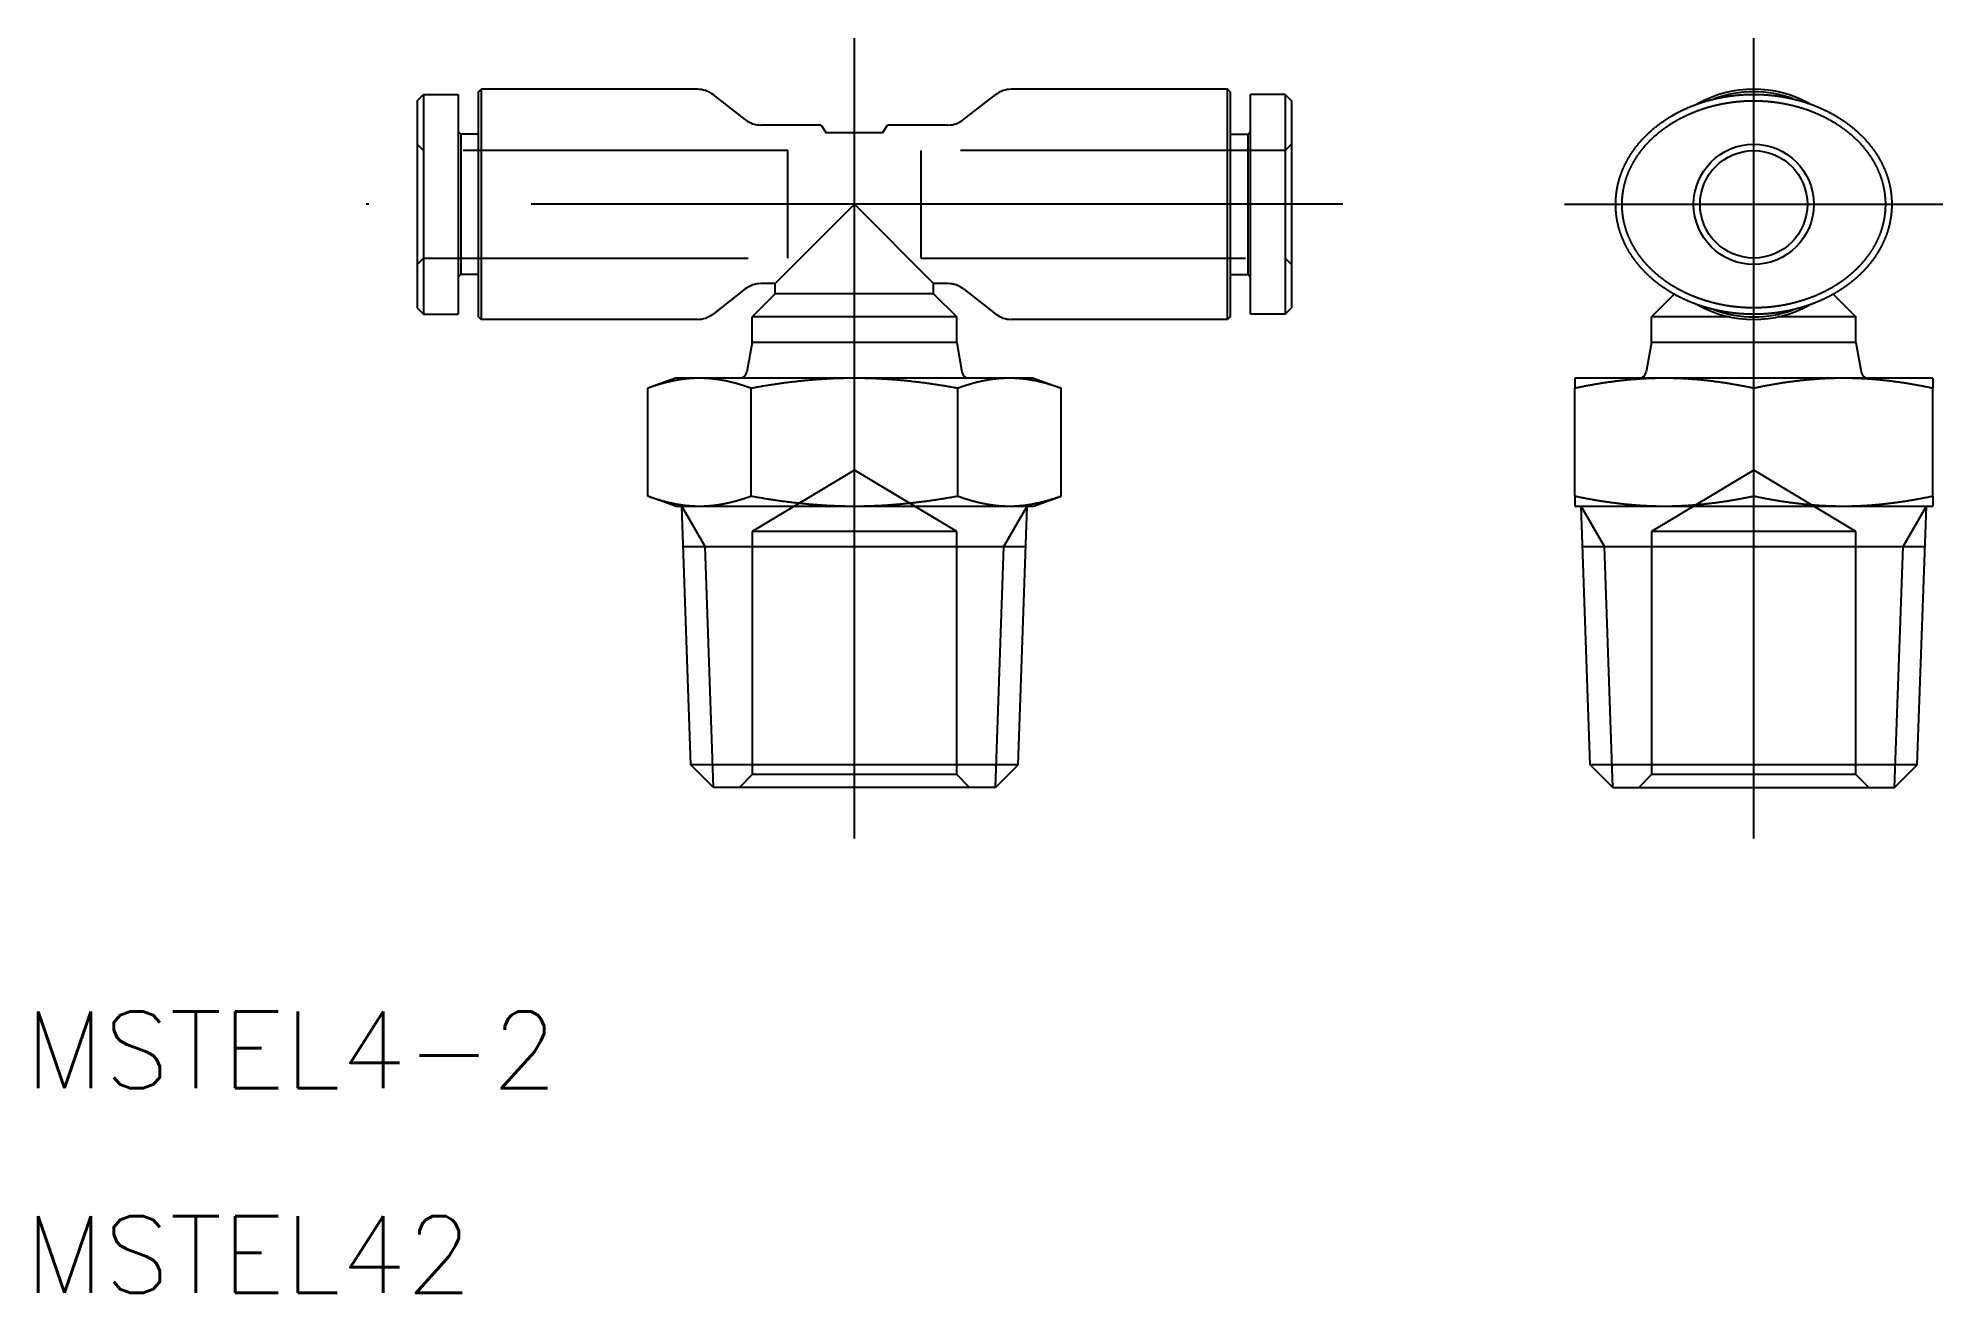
# Model space of a CAD drawing. Extents: x -31.9 to 42.6, y -42.6 to 6.5.
import ezdxf

# ---------------------------------------------------------------- set-up
doc = ezdxf.new("R2010")
doc.units = 0
doc.linetypes.add('CENTER', pattern=[50.8, 31.75, -6.35, 6.35, -6.35])
doc.linetypes.add('DASHED', pattern=[19.05, 12.7, -6.35])
doc.layers.get('0').update_dxf_attribs({"linetype": 'CONTINUOUS'})
doc.layers.add('CENTER', color=1, linetype='CENTER')
doc.styles.get("Standard").update_dxf_attribs({"font": 'txt.shx', "height": 3, "bigfont": 'bigfont.shx'})

msp = doc.modelspace()

# ---------------------------------------------------------------- texts
at = {"color": 7, "linetype": 'CONTINUOUS'}
for s, p in [('MSTEL4-2', (-32.446, -34.568)), ('MSTEL42', (-32.446, -42.568))]:
    msp.add_text(s, height=3, dxfattribs=at).set_placement(p)

# ---------------------------------------------------------------- linework, layer by layer
at = {"color": 7, "linetype": 'CONTINUOUS'}
for p, q in [((-14.7, 4.4), (-14.6, 4.5)), ((-6.143, 4.5), (-14.6, 4.5)), ((-14.6, 4.5), (-14.6, -4.5)), ((14.6, 4.5), (6.143, 4.5)), ((14.6, -4.5), (14.6, 4.5)), ((14.7, 4.4), (14.6, 4.5)), ((-17.1, 4.05), (-16.85, 4.3)), ((-17.1, 4.05), (-17.1, -4.05)), ((-16.85, 4.3), (-16.85, -4.3)), ((-16.85, 4.3), (-15.5, 4.3)), ((-15.5, 4.3), (-15.5, -4.3)), ((-14.7, -4.4), (-14.7, 4.4)), ((-4.271, 3.311), (-5.529, 4.289)), ((4.271, 3.311), (5.529, 4.289)), ((14.7, 4.4), (14.7, -4.4)), ((15.5, -4.3), (15.5, 4.3)), ((16.85, 4.3), (15.5, 4.3)), ((16.85, 4.3), (16.85, -4.3)), ((16.85, 4.3), (17.1, 4.05)), ((17.1, 4.05), (17.1, -4.05)), ((-1.3, 3.1), (-3.657, 3.1)), ((-1.3, 3.1), (-1.1, 2.8)), ((1.1, 2.8), (1.3, 3.1)), ((3.657, 3.1), (1.3, 3.1)), ((-15.4, 2.75), (-15.5, 2.85)), ((-15.4, 2.75), (-15.4, -2.75)), ((-14.7, 2.75), (-15.4, 2.75)), ((1.1, 2.8), (-1.1, 2.8)), ((14.7, 2.75), (15.4, 2.75)), ((15.4, 2.75), (15.5, 2.85)), ((15.4, -2.75), (15.4, 2.75)), ((0, 0), (-3.1, -3.1)), ((3.1, -3.1), (0, 0)), ((-15.4, -2.75), (-15.5, -2.85)), ((-14.7, -2.75), (-15.4, -2.75)), ((14.7, -2.75), (15.4, -2.75)), ((15.4, -2.75), (15.5, -2.85)), ((-4.271, -3.311), (-5.529, -4.289)), ((-3.1, -3.5), (-4, -4.4)), ((-3.1, -3.1), (-3.657, -3.1)), ((-3.1, -3.5), (-3.1, -3.1)), ((3.1, -3.5), (-3.1, -3.5)), ((3.1, -3.5), (3.1, -3.1)), ((3.657, -3.1), (3.1, -3.1)), ((3.1, -3.5), (4, -4.4)), ((4.271, -3.311), (5.529, -4.289)), ((32.065, -3.513), (31.178, -4.4)), ((38.292, -3.513), (39.178, -4.4)), ((-17.1, -4.05), (-16.85, -4.3)), ((-16.85, -4.3), (-15.5, -4.3)), ((-14.7, -4.4), (-14.6, -4.5)), ((4, -4.4), (-4, -4.4)), ((-4, -5.4), (-4, -4.4)), ((4, -5.4), (4, -4.4)), ((14.7, -4.4), (14.6, -4.5)), ((16.85, -4.3), (15.5, -4.3)), ((16.85, -4.3), (17.1, -4.05)), ((34.235, -4.4), (31.178, -4.4)), ((31.178, -5.4), (31.178, -4.4)), ((39.178, -4.4), (36.122, -4.4)), ((39.178, -5.4), (39.178, -4.4)), ((-6.143, -4.5), (-14.6, -4.5)), ((14.6, -4.5), (6.143, -4.5)), ((-4, -5.4), (-4.206, -6.553)), ((4, -5.4), (-4, -5.4)), ((4, -5.4), (4.206, -6.553)), ((31.178, -5.4), (30.973, -6.553)), ((39.178, -5.4), (31.178, -5.4)), ((39.178, -5.4), (39.384, -6.553)), ((-7, -6.8), (-8.083, -7.194)), ((-8.083, -11.406), (-8.083, -7.194)), ((-6.062, -6.8), (-7, -6.8)), ((0, -6.8), (-6.062, -6.8)), ((-4.041, -11.406), (-4.041, -7.194)), ((6.062, -6.8), (0, -6.8)), ((4.041, -11.406), (4.041, -7.194)), ((7, -6.8), (6.062, -6.8)), ((7, -6.8), (8.083, -7.194)), ((8.083, -11.406), (8.083, -7.194)), ((31.678, -6.8), (28.178, -6.8)), ((28.178, -6.8), (28.178, -7.194)), ((28.178, -11.406), (28.178, -7.194)), ((38.678, -6.8), (31.678, -6.8)), ((35.178, -11.406), (35.178, -7.194)), ((42.178, -6.8), (38.678, -6.8)), ((42.178, -6.8), (42.178, -7.194)), ((42.178, -11.406), (42.178, -7.194)), ((-7, -11.8), (-8.083, -11.406)), ((-7, -11.8), (-6.062, -11.8)), ((-6.4, -21.913), (-6.753, -11.8)), ((-6.062, -11.8), (0, -11.8)), ((0, -11.8), (6.062, -11.8)), ((6.062, -11.8), (7, -11.8)), ((6.4, -21.913), (6.753, -11.8)), ((7, -11.8), (8.083, -11.406)), ((28.178, -11.406), (28.178, -11.8)), ((28.178, -11.8), (31.678, -11.8)), ((28.779, -21.913), (28.426, -11.8)), ((31.678, -11.8), (38.678, -11.8)), ((38.678, -11.8), (42.178, -11.8)), ((41.578, -21.913), (41.931, -11.8)), ((42.178, -11.406), (42.178, -11.8)), ((-6.698, -13.378), (6.698, -13.378)), ((28.481, -13.378), (41.876, -13.378)), ((6.4, -21.913), (-6.4, -21.913)), ((-5.513, -22.8), (-6.4, -21.913)), ((5.513, -22.8), (6.4, -21.913)), ((41.578, -21.913), (28.779, -21.913)), ((29.666, -22.8), (28.779, -21.913)), ((40.691, -22.8), (41.578, -21.913)), ((5.513, -22.8), (-5.513, -22.8)), ((29.666, -22.8), (40.691, -22.8))]:
    msp.add_line(p, q, dxfattribs=at)
at = {"color": 3, "linetype": 'DASHED'}
for p, q in [((-16.85, 2.1), (-17.1, 2.35)), ((17.1, 2.35), (16.85, 2.1)), ((-2.6, 2.1), (-16.85, 2.1)), ((-2.6, -2.1), (-2.6, 2.1)), ((2.6, 2.1), (2.6, -2.1)), ((16.85, 2.1), (2.6, 2.1)), ((-17.1, -2.35), (-16.85, -2.1)), ((-16.85, -2.1), (-2.6, -2.1)), ((2.6, -2.1), (16.85, -2.1)), ((16.85, -2.1), (17.1, -2.35)), ((0, -10.397), (-4, -12.8)), ((4, -12.8), (0, -10.397)), ((35.178, -10.397), (31.178, -12.8)), ((39.178, -12.8), (35.178, -10.397)), ((4, -12.8), (-4, -12.8)), ((-4, -12.8), (-4, -22.3)), ((4, -22.3), (4, -12.8)), ((31.178, -12.8), (31.178, -22.3)), ((39.178, -12.8), (31.178, -12.8)), ((39.178, -22.3), (39.178, -12.8)), ((-4, -22.3), (-4.5, -22.8)), ((4, -22.3), (-4, -22.3)), ((4.5, -22.8), (4, -22.3)), ((31.178, -22.3), (30.678, -22.8)), ((39.178, -22.3), (31.178, -22.3)), ((39.678, -22.8), (39.178, -22.3))]:
    msp.add_line(p, q, dxfattribs=at)
at = {"color": 3, "linetype": 'CONTINUOUS'}
for p, q in [((-5.842, -13.378), (-6.753, -11.8)), ((5.842, -13.378), (6.753, -11.8)), ((29.337, -13.378), (28.426, -11.8)), ((41.02, -13.378), (41.931, -11.8)), ((-5.513, -22.8), (-5.842, -13.378)), ((5.513, -22.8), (5.842, -13.378)), ((29.666, -22.8), (29.337, -13.378)), ((40.691, -22.8), (41.02, -13.378))]:
    msp.add_line(p, q, dxfattribs=at)
at = {"color": 7}
for points in [[(35.178, 4.3, 0), (35.189, 4.3, 0), (35.2, 4.3, 0), (35.212, 4.3, 0), (35.222, 4.3, 0), (35.233, 4.3, 0), (35.245, 4.3, 0), (35.255, 4.3, 0), (35.267, 4.299, 0), (35.278, 4.299, 0), (35.288, 4.299, 0), (35.299, 4.299, 0), (35.31, 4.299, 0), (35.321, 4.299, 0), (35.332, 4.298, 0), (35.343, 4.298, 0), (35.354, 4.298, 0), (35.365, 4.298, 0), (35.376, 4.297, 0), (35.387, 4.297, 0), (35.398, 4.297, 0), (35.409, 4.296, 0), (35.42, 4.296, 0), (35.431, 4.296, 0), (35.442, 4.295, 0), (35.453, 4.295, 0), (35.464, 4.294, 0), (35.475, 4.294, 0), (35.486, 4.293, 0), (35.497, 4.293, 0), (35.508, 4.292, 0), (35.52, 4.292, 0), (35.531, 4.291, 0), (35.542, 4.291, 0), (35.553, 4.29, 0), (35.564, 4.289, 0), (35.575, 4.289, 0), (35.586, 4.288, 0), (35.598, 4.287, 0), (35.609, 4.287, 0), (35.62, 4.286, 0), (35.631, 4.285, 0), (35.643, 4.284, 0), (35.654, 4.283, 0), (35.665, 4.283, 0), (35.677, 4.282, 0), (35.688, 4.281, 0), (35.7, 4.28, 0), (35.711, 4.279, 0), (35.723, 4.278, 0), (35.734, 4.277, 0), (35.746, 4.276, 0), (35.757, 4.275, 0), (35.769, 4.274, 0), (35.781, 4.273, 0), (35.792, 4.272, 0), (35.804, 4.271, 0), (35.816, 4.27, 0), (35.828, 4.269, 0), (35.84, 4.268, 0), (35.851, 4.266, 0), (35.863, 4.265, 0), (35.875, 4.264, 0), (35.887, 4.263, 0), (35.899, 4.261, 0), (35.911, 4.26, 0), (35.924, 4.259, 0), (35.936, 4.257, 0), (35.948, 4.256, 0), (35.96, 4.255, 0), (35.973, 4.253, 0), (35.985, 4.252, 0), (35.998, 4.25, 0), (36.01, 4.249, 0), (36.023, 4.247, 0), (36.035, 4.246, 0), (36.048, 4.244, 0), (36.061, 4.242, 0), (36.074, 4.241, 0), (36.086, 4.239, 0), (36.099, 4.237, 0), (36.112, 4.235, 0), (36.125, 4.233, 0), (36.138, 4.232, 0), (36.151, 4.23, 0), (36.165, 4.228, 0), (36.178, 4.226, 0), (36.191, 4.224, 0), (36.205, 4.222, 0), (36.218, 4.22, 0), (36.232, 4.217, 0), (36.245, 4.215, 0), (36.259, 4.213, 0), (36.273, 4.211, 0), (36.286, 4.209, 0), (36.3, 4.206, 0), (36.314, 4.204, 0), (36.328, 4.201, 0), (36.342, 4.199, 0), (36.356, 4.197, 0), (36.37, 4.194, 0), (36.384, 4.191, 0), (36.398, 4.189, 0), (36.413, 4.186, 0), (36.427, 4.183, 0), (36.441, 4.181, 0), (36.456, 4.178, 0), (36.47, 4.175, 0), (36.485, 4.172, 0), (36.499, 4.169, 0), (36.514, 4.166, 0), (36.529, 4.163, 0), (36.544, 4.16, 0), (36.558, 4.157, 0), (36.573, 4.154, 0), (36.588, 4.151, 0), (36.603, 4.148, 0), (36.618, 4.144, 0), (36.633, 4.141, 0), (36.648, 4.138, 0), (36.663, 4.134, 0), (36.678, 4.131, 0), (36.693, 4.127, 0), (36.708, 4.124, 0), (36.724, 4.12, 0), (36.739, 4.117, 0), (36.754, 4.113, 0), (36.77, 4.109, 0), (36.785, 4.105, 0), (36.8, 4.101, 0), (36.816, 4.098, 0), (36.831, 4.094, 0), (36.847, 4.09, 0), (36.862, 4.086, 0), (36.878, 4.081, 0), (36.894, 4.077, 0), (36.909, 4.073, 0), (36.925, 4.069, 0), (36.941, 4.065, 0), (36.956, 4.06, 0), (36.972, 4.056, 0), (36.988, 4.051, 0), (37.004, 4.047, 0), (37.019, 4.042, 0), (37.035, 4.038, 0), (37.051, 4.033, 0), (37.067, 4.028, 0), (37.083, 4.024, 0), (37.099, 4.019, 0), (37.115, 4.014, 0), (37.131, 4.009, 0), (37.147, 4.004, 0), (37.163, 3.999, 0), (37.179, 3.994, 0), (37.195, 3.989, 0), (37.211, 3.983, 0), (37.227, 3.978, 0), (37.243, 3.973, 0), (37.26, 3.968, 0), (37.276, 3.962, 0), (37.292, 3.957, 0), (37.308, 3.951, 0), (37.325, 3.946, 0), (37.341, 3.94, 0), (37.357, 3.934, 0), (37.373, 3.929, 0), (37.39, 3.923, 0), (37.406, 3.917, 0), (37.422, 3.911, 0), (37.439, 3.905, 0), (37.455, 3.899, 0), (37.471, 3.893, 0), (37.488, 3.887, 0), (37.504, 3.881, 0), (37.52, 3.874, 0), (37.537, 3.868, 0), (37.553, 3.862, 0), (37.57, 3.855, 0), (37.586, 3.849, 0), (37.603, 3.842, 0), (37.619, 3.835, 0), (37.636, 3.829, 0), (37.652, 3.822, 0), (37.669, 3.815, 0), (37.685, 3.808, 0), (37.702, 3.802, 0), (37.718, 3.795, 0), (37.734, 3.788, 0), (37.751, 3.78, 0), (37.767, 3.773, 0), (37.784, 3.766, 0), (37.801, 3.759, 0), (37.817, 3.752, 0), (37.834, 3.744, 0), (37.85, 3.737, 0), (37.867, 3.729, 0), (37.883, 3.722, 0), (37.9, 3.714, 0), (37.916, 3.706, 0), (37.933, 3.699, 0), (37.949, 3.691, 0), (37.966, 3.683, 0), (37.982, 3.675, 0), (37.999, 3.667, 0), (38.015, 3.659, 0), (38.032, 3.651, 0), (38.048, 3.642, 0), (38.065, 3.634, 0), (38.081, 3.626, 0), (38.098, 3.617, 0), (38.114, 3.609, 0), (38.131, 3.601, 0), (38.147, 3.592, 0), (38.163, 3.583, 0), (38.18, 3.575, 0), (38.196, 3.566, 0), (38.213, 3.557, 0), (38.229, 3.548, 0), (38.245, 3.539, 0), (38.262, 3.53, 0), (38.278, 3.521, 0), (38.294, 3.512, 0), (38.311, 3.503, 0), (38.327, 3.493, 0), (38.343, 3.484, 0), (38.36, 3.474, 0), (38.376, 3.465, 0), (38.392, 3.455, 0), (38.408, 3.446, 0), (38.425, 3.436, 0), (38.441, 3.426, 0), (38.457, 3.417, 0), (38.473, 3.407, 0), (38.489, 3.397, 0), (38.505, 3.387, 0), (38.521, 3.377, 0), (38.537, 3.367, 0), (38.553, 3.357, 0), (38.569, 3.346, 0), (38.585, 3.336, 0), (38.601, 3.326, 0), (38.617, 3.315, 0), (38.633, 3.305, 0), (38.648, 3.294, 0), (38.664, 3.284, 0), (38.68, 3.273, 0), (38.696, 3.262, 0), (38.712, 3.252, 0), (38.727, 3.241, 0), (38.743, 3.23, 0), (38.758, 3.219, 0), (38.774, 3.208, 0), (38.789, 3.197, 0), (38.805, 3.186, 0), (38.821, 3.174, 0), (38.836, 3.163, 0), (38.851, 3.152, 0), (38.867, 3.14, 0), (38.882, 3.129, 0), (38.897, 3.118, 0), (38.912, 3.106, 0), (38.928, 3.094, 0), (38.943, 3.083, 0), (38.958, 3.071, 0), (38.973, 3.059, 0), (38.988, 3.047, 0), (39.003, 3.036, 0), (39.018, 3.024, 0), (39.033, 3.012, 0), (39.047, 3, 0), (39.062, 2.987, 0), (39.077, 2.975, 0), (39.092, 2.963, 0), (39.106, 2.951, 0), (39.121, 2.938, 0), (39.135, 2.926, 0), (39.15, 2.914, 0), (39.164, 2.901, 0), (39.179, 2.888, 0), (39.193, 2.876, 0), (39.207, 2.863, 0), (39.221, 2.85, 0), (39.236, 2.838, 0), (39.25, 2.825, 0), (39.264, 2.812, 0), (39.278, 2.799, 0), (39.292, 2.786, 0), (39.306, 2.773, 0), (39.319, 2.76, 0), (39.333, 2.747, 0), (39.347, 2.733, 0), (39.36, 2.72, 0), (39.374, 2.707, 0), (39.388, 2.694, 0), (39.401, 2.68, 0), (39.414, 2.667, 0), (39.428, 2.653, 0), (39.441, 2.64, 0), (39.454, 2.626, 0), (39.467, 2.612, 0), (39.48, 2.599, 0), (39.493, 2.585, 0), (39.506, 2.571, 0), (39.519, 2.558, 0), (39.532, 2.544, 0), (39.545, 2.53, 0), (39.557, 2.516, 0), (39.57, 2.502, 0), (39.583, 2.488, 0), (39.595, 2.474, 0), (39.608, 2.46, 0), (39.62, 2.445, 0), (39.632, 2.431, 0), (39.644, 2.417, 0), (39.656, 2.403, 0), (39.669, 2.388, 0), (39.681, 2.374, 0), (39.692, 2.36, 0), (39.704, 2.345, 0), (39.716, 2.331, 0), (39.728, 2.316, 0), (39.739, 2.302, 0), (39.751, 2.287, 0), (39.762, 2.273, 0), (39.774, 2.258, 0), (39.785, 2.243, 0), (39.797, 2.228, 0), (39.808, 2.214, 0), (39.819, 2.199, 0), (39.83, 2.184, 0), (39.841, 2.169, 0), (39.852, 2.154, 0), (39.862, 2.139, 0), (39.873, 2.124, 0), (39.884, 2.109, 0), (39.895, 2.094, 0), (39.905, 2.079, 0), (39.915, 2.064, 0), (39.926, 2.049, 0), (39.936, 2.034, 0), (39.946, 2.019, 0), (39.956, 2.004, 0), (39.966, 1.988, 0), (39.976, 1.973, 0), (39.986, 1.958, 0), (39.996, 1.943, 0), (40.006, 1.927, 0), (40.015, 1.912, 0), (40.025, 1.896, 0), (40.034, 1.881, 0), (40.044, 1.866, 0), (40.053, 1.85, 0), (40.062, 1.835, 0), (40.071, 1.819, 0), (40.08, 1.804, 0), (40.089, 1.788, 0), (40.098, 1.772, 0), (40.107, 1.757, 0), (40.116, 1.741, 0), (40.125, 1.725, 0), (40.133, 1.71, 0), (40.142, 1.694, 0), (40.15, 1.678, 0), (40.158, 1.662, 0), (40.167, 1.647, 0), (40.175, 1.631, 0), (40.183, 1.615, 0), (40.191, 1.599, 0), (40.199, 1.583, 0), (40.207, 1.567, 0), (40.215, 1.551, 0), (40.222, 1.535, 0), (40.23, 1.519, 0), (40.237, 1.503, 0), (40.245, 1.487, 0), (40.252, 1.471, 0), (40.26, 1.455, 0), (40.267, 1.439, 0), (40.274, 1.423, 0), (40.281, 1.407, 0), (40.288, 1.391, 0), (40.295, 1.375, 0), (40.302, 1.359, 0), (40.309, 1.342, 0), (40.315, 1.326, 0), (40.322, 1.31, 0), (40.328, 1.294, 0), (40.334, 1.277, 0), (40.341, 1.261, 0), (40.347, 1.245, 0), (40.353, 1.229, 0), (40.359, 1.212, 0), (40.365, 1.196, 0), (40.371, 1.18, 0), (40.377, 1.163, 0), (40.383, 1.147, 0), (40.388, 1.13, 0), (40.394, 1.114, 0), (40.4, 1.098, 0), (40.405, 1.081, 0), (40.41, 1.065, 0), (40.416, 1.048, 0), (40.421, 1.032, 0), (40.426, 1.015, 0), (40.431, 0.999, 0), (40.436, 0.982, 0), (40.44, 0.966, 0), (40.445, 0.949, 0), (40.45, 0.933, 0), (40.454, 0.916, 0), (40.459, 0.9, 0), (40.463, 0.883, 0), (40.468, 0.866, 0), (40.472, 0.85, 0), (40.476, 0.833, 0), (40.48, 0.817, 0), (40.484, 0.8, 0), (40.488, 0.783, 0), (40.492, 0.767, 0), (40.496, 0.75, 0), (40.499, 0.734, 0), (40.503, 0.717, 0), (40.506, 0.7, 0), (40.51, 0.683, 0), (40.513, 0.667, 0), (40.516, 0.65, 0), (40.52, 0.633, 0), (40.523, 0.617, 0), (40.526, 0.6, 0), (40.529, 0.583, 0), (40.531, 0.567, 0), (40.534, 0.55, 0), (40.537, 0.533, 0), (40.539, 0.516, 0), (40.542, 0.5, 0), (40.544, 0.483, 0), (40.547, 0.466, 0), (40.549, 0.449, 0), (40.551, 0.433, 0), (40.553, 0.416, 0), (40.555, 0.399, 0), (40.557, 0.382, 0), (40.559, 0.365, 0), (40.561, 0.349, 0), (40.562, 0.332, 0), (40.564, 0.315, 0), (40.565, 0.298, 0), (40.567, 0.282, 0), (40.568, 0.265, 0), (40.569, 0.248, 0), (40.571, 0.231, 0), (40.572, 0.214, 0), (40.573, 0.198, 0), (40.574, 0.181, 0), (40.575, 0.164, 0), (40.575, 0.147, 0), (40.576, 0.13, 0), (40.577, 0.113, 0), (40.577, 0.097, 0), (40.577, 0.08, 0), (40.578, 0.063, 0), (40.578, 0.046, 0), (40.578, 0.029, 0), (40.578, 0.013, 0), (40.578, -0.004, 0), (40.578, -0.021, 0), (40.578, -0.038, 0), (40.578, -0.055, 0), (40.578, -0.071, 0), (40.577, -0.088, 0), (40.577, -0.105, 0), (40.576, -0.122, 0), (40.575, -0.139, 0), (40.575, -0.156, 0), (40.574, -0.172, 0), (40.573, -0.189, 0), (40.572, -0.206, 0), (40.571, -0.223, 0), (40.57, -0.24, 0), (40.569, -0.256, 0), (40.567, -0.273, 0), (40.566, -0.29, 0), (40.565, -0.307, 0), (40.563, -0.323, 0), (40.561, -0.34, 0), (40.56, -0.357, 0), (40.558, -0.374, 0), (40.556, -0.39, 0), (40.554, -0.407, 0), (40.552, -0.424, 0), (40.55, -0.441, 0), (40.548, -0.457, 0), (40.545, -0.474, 0), (40.543, -0.491, 0), (40.541, -0.507, 0), (40.538, -0.524, 0), (40.535, -0.541, 0), (40.533, -0.557, 0), (40.53, -0.574, 0), (40.527, -0.591, 0), (40.524, -0.607, 0), (40.521, -0.624, 0), (40.518, -0.64, 0), (40.515, -0.657, 0), (40.512, -0.674, 0), (40.508, -0.69, 0), (40.505, -0.707, 0), (40.501, -0.723, 0), (40.498, -0.74, 0), (40.494, -0.756, 0), (40.49, -0.773, 0), (40.487, -0.789, 0), (40.483, -0.805, 0), (40.479, -0.822, 0), (40.475, -0.838, 0), (40.471, -0.855, 0), (40.466, -0.871, 0), (40.462, -0.887, 0), (40.458, -0.904, 0), (40.453, -0.92, 0), (40.449, -0.936, 0), (40.444, -0.953, 0), (40.44, -0.969, 0), (40.435, -0.985, 0), (40.43, -1.001, 0), (40.425, -1.018, 0), (40.42, -1.034, 0), (40.415, -1.05, 0), (40.41, -1.066, 0), (40.405, -1.082, 0), (40.399, -1.098, 0), (40.394, -1.114, 0), (40.388, -1.13, 0), (40.383, -1.146, 0), (40.377, -1.162, 0), (40.372, -1.178, 0), (40.366, -1.194, 0), (40.36, -1.21, 0), (40.354, -1.226, 0), (40.348, -1.242, 0), (40.342, -1.258, 0), (40.336, -1.273, 0), (40.33, -1.289, 0), (40.324, -1.305, 0), (40.317, -1.321, 0), (40.311, -1.336, 0), (40.304, -1.352, 0), (40.298, -1.367, 0), (40.291, -1.383, 0), (40.285, -1.399, 0), (40.278, -1.414, 0), (40.271, -1.43, 0), (40.264, -1.445, 0), (40.257, -1.46, 0), (40.25, -1.476, 0), (40.243, -1.491, 0), (40.236, -1.507, 0), (40.229, -1.522, 0), (40.221, -1.537, 0), (40.214, -1.552, 0), (40.207, -1.567, 0), (40.199, -1.583, 0), (40.192, -1.598, 0), (40.184, -1.613, 0), (40.176, -1.628, 0), (40.169, -1.643, 0), (40.161, -1.658, 0), (40.153, -1.673, 0), (40.145, -1.688, 0), (40.137, -1.703, 0), (40.129, -1.717, 0), (40.121, -1.732, 0), (40.113, -1.747, 0), (40.104, -1.762, 0), (40.096, -1.776, 0), (40.088, -1.791, 0), (40.079, -1.805, 0), (40.071, -1.82, 0), (40.062, -1.835, 0), (40.054, -1.849, 0), (40.045, -1.863, 0), (40.036, -1.878, 0), (40.028, -1.892, 0), (40.019, -1.906, 0), (40.01, -1.921, 0), (40.001, -1.935, 0), (39.992, -1.949, 0), (39.983, -1.963, 0), (39.974, -1.977, 0), (39.965, -1.991, 0), (39.955, -2.005, 0), (39.946, -2.019, 0), (39.937, -2.033, 0), (39.927, -2.047, 0), (39.918, -2.061, 0), (39.908, -2.074, 0), (39.899, -2.088, 0), (39.889, -2.102, 0), (39.88, -2.115, 0), (39.87, -2.129, 0), (39.86, -2.143, 0), (39.85, -2.156, 0), (39.841, -2.17, 0), (39.831, -2.183, 0), (39.821, -2.196, 0), (39.811, -2.21, 0), (39.801, -2.223, 0), (39.791, -2.236, 0), (39.781, -2.249, 0), (39.77, -2.263, 0), (39.76, -2.276, 0), (39.75, -2.289, 0), (39.74, -2.302, 0), (39.729, -2.315, 0), (39.719, -2.328, 0), (39.708, -2.34, 0), (39.698, -2.353, 0), (39.687, -2.366, 0), (39.677, -2.379, 0), (39.666, -2.392, 0), (39.656, -2.404, 0), (39.645, -2.417, 0), (39.634, -2.429, 0), (39.623, -2.442, 0), (39.612, -2.454, 0), (39.601, -2.467, 0), (39.59, -2.479, 0), (39.579, -2.492, 0), (39.568, -2.504, 0), (39.557, -2.516, 0), (39.546, -2.528, 0), (39.535, -2.541, 0), (39.524, -2.553, 0), (39.513, -2.565, 0), (39.501, -2.577, 0), (39.49, -2.589, 0), (39.479, -2.601, 0), (39.467, -2.613, 0), (39.456, -2.625, 0), (39.444, -2.637, 0), (39.433, -2.648, 0), (39.421, -2.66, 0), (39.41, -2.672, 0), (39.398, -2.683, 0), (39.386, -2.695, 0), (39.374, -2.707, 0), (39.363, -2.718, 0), (39.351, -2.73, 0), (39.339, -2.741, 0), (39.327, -2.752, 0), (39.315, -2.764, 0), (39.303, -2.775, 0), (39.291, -2.786, 0), (39.279, -2.798, 0), (39.267, -2.809, 0), (39.255, -2.82, 0), (39.243, -2.831, 0), (39.231, -2.842, 0), (39.218, -2.853, 0), (39.206, -2.864, 0), (39.194, -2.875, 0), (39.182, -2.886, 0), (39.169, -2.897, 0), (39.157, -2.907, 0), (39.144, -2.918, 0), (39.132, -2.929, 0), (39.12, -2.94, 0), (39.107, -2.95, 0), (39.094, -2.961, 0), (39.082, -2.971, 0), (39.069, -2.982, 0), (39.056, -2.992, 0), (39.044, -3.003, 0), (39.031, -3.013, 0), (39.018, -3.023, 0), (39.005, -3.034, 0), (38.992, -3.044, 0), (38.98, -3.054, 0), (38.967, -3.064, 0), (38.954, -3.074, 0), (38.941, -3.084, 0), (38.928, -3.095, 0), (38.915, -3.105, 0), (38.902, -3.114, 0), (38.889, -3.124, 0), (38.875, -3.134, 0), (38.862, -3.144, 0), (38.849, -3.154, 0), (38.836, -3.164, 0), (38.823, -3.173, 0), (38.809, -3.183, 0), (38.796, -3.192, 0), (38.783, -3.202, 0), (38.769, -3.212, 0), (38.756, -3.221, 0), (38.742, -3.23, 0), (38.729, -3.24, 0), (38.715, -3.249, 0), (38.702, -3.258, 0), (38.688, -3.268, 0), (38.675, -3.277, 0), (38.661, -3.286, 0), (38.648, -3.295, 0), (38.634, -3.304, 0), (38.62, -3.313, 0), (38.606, -3.322, 0), (38.593, -3.331, 0), (38.579, -3.34, 0), (38.565, -3.349, 0), (38.551, -3.358, 0), (38.537, -3.367, 0), (38.524, -3.376, 0), (38.51, -3.384, 0), (38.496, -3.393, 0), (38.482, -3.402, 0), (38.468, -3.41, 0), (38.454, -3.419, 0), (38.44, -3.427, 0), (38.426, -3.436, 0), (38.412, -3.444, 0), (38.398, -3.452, 0), (38.383, -3.461, 0), (38.369, -3.469, 0), (38.355, -3.477, 0), (38.341, -3.485, 0), (38.327, -3.494, 0), (38.312, -3.502, 0), (38.298, -3.51, 0), (38.284, -3.518, 0), (38.27, -3.526, 0), (38.255, -3.534, 0), (38.241, -3.542, 0), (38.227, -3.549, 0), (38.212, -3.557, 0), (38.198, -3.565, 0), (38.183, -3.573, 0), (38.169, -3.58, 0), (38.154, -3.588, 0), (38.14, -3.596, 0), (38.125, -3.603, 0), (38.111, -3.611, 0), (38.096, -3.618, 0), (38.082, -3.626, 0), (38.067, -3.633, 0), (38.053, -3.64, 0), (38.038, -3.648, 0), (38.023, -3.655, 0), (38.008, -3.662, 0), (37.994, -3.669, 0), (37.979, -3.676, 0), (37.964, -3.684, 0), (37.95, -3.691, 0), (37.935, -3.698, 0), (37.92, -3.705, 0), (37.905, -3.711, 0), (37.891, -3.718, 0), (37.876, -3.725, 0), (37.861, -3.732, 0), (37.846, -3.739, 0), (37.831, -3.745, 0), (37.816, -3.752, 0), (37.801, -3.759, 0), (37.786, -3.765, 0), (37.771, -3.772, 0), (37.756, -3.778, 0), (37.742, -3.785, 0), (37.727, -3.791, 0), (37.712, -3.798, 0), (37.696, -3.804, 0), (37.681, -3.81, 0), (37.666, -3.816, 0), (37.651, -3.823, 0), (37.636, -3.829, 0), (37.621, -3.835, 0), (37.606, -3.841, 0), (37.591, -3.847, 0), (37.576, -3.853, 0), (37.561, -3.859, 0), (37.545, -3.865, 0), (37.53, -3.871, 0), (37.515, -3.877, 0), (37.5, -3.882, 0), (37.485, -3.888, 0), (37.469, -3.894, 0), (37.454, -3.9, 0), (37.439, -3.905, 0), (37.424, -3.911, 0), (37.408, -3.916, 0), (37.393, -3.922, 0), (37.378, -3.927, 0), (37.362, -3.933, 0), (37.347, -3.938, 0), (37.332, -3.943, 0), (37.316, -3.949, 0), (37.301, -3.954, 0), (37.286, -3.959, 0), (37.27, -3.964, 0), (37.255, -3.969, 0), (37.239, -3.974, 0), (37.224, -3.98, 0), (37.209, -3.985, 0), (37.193, -3.99, 0), (37.178, -3.994, 0), (37.162, -3.999, 0), (37.147, -4.004, 0), (37.131, -4.009, 0), (37.116, -4.014, 0), (37.1, -4.018, 0), (37.085, -4.023, 0), (37.069, -4.028, 0), (37.054, -4.032, 0), (37.038, -4.037, 0), (37.023, -4.042, 0), (37.007, -4.046, 0), (36.991, -4.05, 0), (36.976, -4.055, 0), (36.96, -4.059, 0), (36.945, -4.064, 0), (36.929, -4.068, 0), (36.913, -4.072, 0), (36.898, -4.076, 0), (36.882, -4.08, 0), (36.866, -4.085, 0), (36.851, -4.089, 0), (36.835, -4.093, 0), (36.819, -4.097, 0), (36.804, -4.101, 0), (36.788, -4.105, 0), (36.772, -4.108, 0), (36.757, -4.112, 0), (36.741, -4.116, 0), (36.725, -4.12, 0), (36.709, -4.124, 0), (36.694, -4.127, 0), (36.678, -4.131, 0), (36.662, -4.135, 0), (36.646, -4.138, 0), (36.63, -4.142, 0), (36.614, -4.145, 0), (36.599, -4.149, 0), (36.583, -4.152, 0), (36.567, -4.155, 0), (36.551, -4.159, 0), (36.535, -4.162, 0), (36.52, -4.165, 0), (36.504, -4.169, 0), (36.488, -4.172, 0), (36.472, -4.175, 0), (36.456, -4.178, 0), (36.44, -4.181, 0), (36.424, -4.184, 0), (36.408, -4.187, 0), (36.392, -4.19, 0), (36.377, -4.193, 0), (36.361, -4.196, 0), (36.345, -4.199, 0), (36.329, -4.201, 0), (36.313, -4.204, 0), (36.297, -4.207, 0), (36.281, -4.209, 0), (36.265, -4.212, 0), (36.249, -4.215, 0), (36.233, -4.217, 0), (36.217, -4.22, 0), (36.201, -4.222, 0), (36.185, -4.225, 0), (36.169, -4.227, 0), (36.153, -4.229, 0), (36.137, -4.232, 0), (36.121, -4.234, 0), (36.105, -4.236, 0), (36.089, -4.238, 0), (36.073, -4.241, 0), (36.057, -4.243, 0), (36.041, -4.245, 0), (36.025, -4.247, 0), (36.009, -4.249, 0), (35.993, -4.251, 0), (35.977, -4.253, 0), (35.961, -4.255, 0), (35.945, -4.256, 0), (35.929, -4.258, 0), (35.913, -4.26, 0), (35.897, -4.262, 0), (35.88, -4.264, 0), (35.864, -4.265, 0), (35.848, -4.267, 0), (35.832, -4.268, 0), (35.816, -4.27, 0), (35.8, -4.271, 0), (35.784, -4.273, 0), (35.768, -4.274, 0), (35.752, -4.276, 0), (35.736, -4.277, 0), (35.719, -4.278, 0), (35.703, -4.28, 0), (35.687, -4.281, 0), (35.671, -4.282, 0), (35.655, -4.283, 0), (35.639, -4.284, 0), (35.623, -4.285, 0), (35.606, -4.286, 0), (35.59, -4.287, 0), (35.574, -4.288, 0), (35.558, -4.289, 0), (35.542, -4.29, 0), (35.526, -4.291, 0), (35.51, -4.292, 0), (35.493, -4.293, 0), (35.477, -4.293, 0), (35.461, -4.294, 0), (35.445, -4.295, 0), (35.429, -4.295, 0), (35.413, -4.296, 0), (35.397, -4.297, 0), (35.38, -4.297, 0), (35.364, -4.297, 0), (35.348, -4.298, 0), (35.332, -4.298, 0), (35.316, -4.299, 0), (35.3, -4.299, 0), (35.283, -4.299, 0), (35.267, -4.299, 0), (35.251, -4.3, 0), (35.235, -4.3, 0), (35.219, -4.3, 0), (35.203, -4.3, 0), (35.187, -4.3, 0), (35.17, -4.3, 0), (35.154, -4.3, 0), (35.138, -4.3, 0), (35.122, -4.3, 0), (35.106, -4.3, 0), (35.09, -4.299, 0), (35.073, -4.299, 0), (35.057, -4.299, 0), (35.041, -4.299, 0), (35.025, -4.298, 0), (35.009, -4.298, 0), (34.992, -4.297, 0), (34.976, -4.297, 0), (34.96, -4.297, 0), (34.944, -4.296, 0), (34.928, -4.295, 0), (34.912, -4.295, 0), (34.895, -4.294, 0), (34.879, -4.293, 0), (34.863, -4.293, 0), (34.847, -4.292, 0), (34.831, -4.291, 0), (34.815, -4.29, 0), (34.799, -4.289, 0), (34.782, -4.288, 0), (34.766, -4.287, 0), (34.75, -4.286, 0), (34.734, -4.285, 0), (34.718, -4.284, 0), (34.702, -4.283, 0), (34.686, -4.282, 0), (34.67, -4.281, 0), (34.654, -4.28, 0), (34.637, -4.278, 0), (34.621, -4.277, 0), (34.605, -4.276, 0), (34.589, -4.274, 0), (34.573, -4.273, 0), (34.557, -4.271, 0), (34.541, -4.27, 0), (34.525, -4.268, 0), (34.508, -4.267, 0), (34.492, -4.265, 0), (34.476, -4.264, 0), (34.46, -4.262, 0), (34.444, -4.26, 0), (34.428, -4.258, 0), (34.412, -4.256, 0), (34.396, -4.255, 0), (34.38, -4.253, 0), (34.364, -4.251, 0), (34.348, -4.249, 0), (34.332, -4.247, 0), (34.316, -4.245, 0), (34.3, -4.243, 0), (34.284, -4.241, 0), (34.268, -4.238, 0), (34.252, -4.236, 0), (34.236, -4.234, 0), (34.22, -4.232, 0), (34.204, -4.229, 0), (34.188, -4.227, 0), (34.172, -4.225, 0), (34.156, -4.222, 0), (34.14, -4.22, 0), (34.124, -4.217, 0), (34.108, -4.215, 0), (34.092, -4.212, 0), (34.076, -4.209, 0), (34.06, -4.207, 0), (34.044, -4.204, 0), (34.028, -4.201, 0), (34.012, -4.199, 0), (33.996, -4.196, 0), (33.98, -4.193, 0), (33.964, -4.19, 0), (33.948, -4.187, 0), (33.932, -4.184, 0), (33.917, -4.181, 0), (33.901, -4.178, 0), (33.885, -4.175, 0), (33.869, -4.172, 0), (33.853, -4.169, 0), (33.837, -4.165, 0), (33.821, -4.162, 0), (33.806, -4.159, 0), (33.79, -4.155, 0), (33.774, -4.152, 0), (33.758, -4.149, 0), (33.742, -4.145, 0), (33.726, -4.142, 0), (33.711, -4.138, 0), (33.695, -4.135, 0), (33.679, -4.131, 0), (33.663, -4.127, 0), (33.648, -4.124, 0), (33.632, -4.12, 0), (33.616, -4.116, 0), (33.6, -4.112, 0), (33.585, -4.108, 0), (33.569, -4.105, 0), (33.553, -4.101, 0), (33.537, -4.097, 0), (33.522, -4.093, 0), (33.506, -4.089, 0), (33.49, -4.085, 0), (33.475, -4.08, 0), (33.459, -4.076, 0), (33.443, -4.072, 0), (33.428, -4.068, 0), (33.412, -4.064, 0), (33.397, -4.059, 0), (33.381, -4.055, 0), (33.365, -4.05, 0), (33.35, -4.046, 0), (33.334, -4.041, 0), (33.319, -4.037, 0), (33.303, -4.032, 0), (33.288, -4.028, 0), (33.272, -4.023, 0), (33.257, -4.018, 0), (33.241, -4.014, 0), (33.225, -4.009, 0), (33.21, -4.004, 0), (33.194, -3.999, 0), (33.179, -3.994, 0), (33.164, -3.989, 0), (33.148, -3.985, 0), (33.133, -3.98, 0), (33.117, -3.974, 0), (33.102, -3.969, 0), (33.086, -3.964, 0), (33.071, -3.959, 0), (33.056, -3.954, 0), (33.04, -3.949, 0), (33.025, -3.943, 0), (33.01, -3.938, 0), (32.994, -3.933, 0), (32.979, -3.927, 0), (32.964, -3.922, 0), (32.948, -3.916, 0), (32.933, -3.911, 0), (32.918, -3.905, 0), (32.903, -3.899, 0), (32.887, -3.894, 0), (32.872, -3.888, 0), (32.857, -3.882, 0), (32.842, -3.877, 0), (32.826, -3.871, 0), (32.811, -3.865, 0), (32.796, -3.859, 0), (32.781, -3.853, 0), (32.766, -3.847, 0), (32.751, -3.841, 0), (32.736, -3.835, 0), (32.72, -3.829, 0), (32.705, -3.823, 0), (32.69, -3.816, 0), (32.675, -3.81, 0), (32.66, -3.804, 0), (32.645, -3.798, 0), (32.63, -3.791, 0), (32.615, -3.785, 0), (32.6, -3.778, 0), (32.585, -3.772, 0), (32.57, -3.765, 0), (32.555, -3.759, 0), (32.541, -3.752, 0), (32.526, -3.745, 0), (32.511, -3.739, 0), (32.496, -3.732, 0), (32.481, -3.725, 0), (32.466, -3.718, 0), (32.451, -3.711, 0), (32.437, -3.705, 0), (32.422, -3.698, 0), (32.407, -3.691, 0), (32.392, -3.684, 0), (32.378, -3.676, 0), (32.363, -3.669, 0), (32.348, -3.662, 0), (32.334, -3.655, 0), (32.319, -3.648, 0), (32.304, -3.64, 0), (32.29, -3.633, 0), (32.275, -3.626, 0), (32.261, -3.618, 0), (32.246, -3.611, 0), (32.231, -3.603, 0), (32.217, -3.596, 0), (32.203, -3.588, 0), (32.188, -3.58, 0), (32.174, -3.573, 0), (32.159, -3.565, 0), (32.145, -3.557, 0), (32.13, -3.55, 0), (32.116, -3.542, 0), (32.102, -3.534, 0), (32.087, -3.526, 0), (32.073, -3.518, 0), (32.059, -3.51, 0), (32.044, -3.502, 0), (32.03, -3.494, 0), (32.016, -3.485, 0), (32.002, -3.477, 0), (31.988, -3.469, 0), (31.973, -3.461, 0), (31.959, -3.452, 0), (31.945, -3.444, 0), (31.931, -3.436, 0), (31.917, -3.427, 0), (31.903, -3.419, 0), (31.889, -3.41, 0), (31.875, -3.402, 0), (31.861, -3.393, 0), (31.847, -3.384, 0), (31.833, -3.376, 0), (31.819, -3.367, 0), (31.805, -3.358, 0), (31.792, -3.349, 0), (31.778, -3.34, 0), (31.764, -3.331, 0), (31.75, -3.322, 0), (31.737, -3.313, 0), (31.723, -3.304, 0), (31.709, -3.295, 0), (31.696, -3.286, 0), (31.682, -3.277, 0), (31.668, -3.268, 0), (31.655, -3.259, 0), (31.641, -3.249, 0), (31.628, -3.24, 0), (31.614, -3.23, 0), (31.601, -3.221, 0), (31.587, -3.212, 0), (31.574, -3.202, 0), (31.561, -3.192, 0), (31.547, -3.183, 0), (31.534, -3.173, 0), (31.521, -3.164, 0), (31.508, -3.154, 0), (31.494, -3.144, 0), (31.481, -3.134, 0), (31.468, -3.124, 0), (31.455, -3.114, 0), (31.442, -3.105, 0), (31.429, -3.095, 0), (31.416, -3.084, 0), (31.403, -3.074, 0), (31.39, -3.064, 0), (31.377, -3.054, 0), (31.364, -3.044, 0), (31.351, -3.034, 0), (31.339, -3.023, 0), (31.326, -3.013, 0), (31.313, -3.003, 0), (31.3, -2.992, 0), (31.288, -2.982, 0), (31.275, -2.971, 0), (31.262, -2.961, 0), (31.25, -2.95, 0), (31.237, -2.94, 0), (31.225, -2.929, 0), (31.212, -2.918, 0), (31.2, -2.907, 0), (31.188, -2.897, 0), (31.175, -2.886, 0), (31.163, -2.875, 0), (31.151, -2.864, 0), (31.138, -2.853, 0), (31.126, -2.842, 0), (31.114, -2.831, 0), (31.102, -2.82, 0), (31.09, -2.809, 0), (31.078, -2.798, 0), (31.066, -2.786, 0), (31.053, -2.775, 0), (31.041, -2.764, 0), (31.03, -2.752, 0), (31.018, -2.741, 0), (31.006, -2.73, 0), (30.994, -2.718, 0), (30.982, -2.707, 0), (30.971, -2.695, 0), (30.959, -2.683, 0), (30.947, -2.672, 0), (30.936, -2.66, 0), (30.924, -2.648, 0), (30.913, -2.636, 0), (30.901, -2.625, 0), (30.89, -2.613, 0), (30.878, -2.601, 0), (30.867, -2.589, 0), (30.855, -2.577, 0), (30.844, -2.565, 0), (30.833, -2.553, 0), (30.822, -2.541, 0), (30.811, -2.528, 0), (30.799, -2.516, 0), (30.788, -2.504, 0), (30.777, -2.492, 0), (30.766, -2.479, 0), (30.755, -2.467, 0), (30.744, -2.454, 0), (30.733, -2.442, 0), (30.723, -2.429, 0), (30.712, -2.417, 0), (30.701, -2.404, 0), (30.691, -2.391, 0), (30.68, -2.379, 0), (30.669, -2.366, 0), (30.659, -2.353, 0), (30.648, -2.34, 0), (30.638, -2.328, 0), (30.627, -2.315, 0), (30.617, -2.302, 0), (30.607, -2.289, 0), (30.596, -2.276, 0), (30.586, -2.262, 0), (30.576, -2.249, 0), (30.566, -2.236, 0), (30.556, -2.223, 0), (30.546, -2.21, 0), (30.536, -2.196, 0), (30.526, -2.183, 0), (30.516, -2.169, 0), (30.506, -2.156, 0), (30.496, -2.143, 0), (30.487, -2.129, 0), (30.477, -2.115, 0), (30.467, -2.102, 0), (30.458, -2.088, 0), (30.448, -2.074, 0), (30.439, -2.061, 0), (30.429, -2.047, 0), (30.42, -2.033, 0), (30.411, -2.019, 0), (30.401, -2.005, 0), (30.392, -1.991, 0), (30.383, -1.977, 0), (30.374, -1.963, 0), (30.365, -1.949, 0), (30.356, -1.935, 0), (30.347, -1.921, 0), (30.338, -1.906, 0), (30.329, -1.892, 0), (30.32, -1.878, 0), (30.312, -1.863, 0), (30.303, -1.849, 0), (30.294, -1.835, 0), (30.286, -1.82, 0), (30.277, -1.805, 0), (30.269, -1.791, 0), (30.261, -1.776, 0), (30.252, -1.762, 0), (30.244, -1.747, 0), (30.236, -1.732, 0), (30.228, -1.717, 0), (30.22, -1.703, 0), (30.212, -1.688, 0), (30.204, -1.673, 0), (30.196, -1.658, 0), (30.188, -1.643, 0), (30.18, -1.628, 0), (30.173, -1.613, 0), (30.165, -1.598, 0), (30.158, -1.583, 0), (30.15, -1.567, 0), (30.143, -1.552, 0), (30.135, -1.537, 0), (30.128, -1.522, 0), (30.121, -1.507, 0), (30.114, -1.491, 0), (30.107, -1.476, 0), (30.1, -1.46, 0), (30.093, -1.445, 0), (30.086, -1.43, 0), (30.079, -1.414, 0), (30.072, -1.399, 0), (30.066, -1.383, 0), (30.059, -1.367, 0), (30.052, -1.352, 0), (30.046, -1.336, 0), (30.04, -1.32, 0), (30.033, -1.305, 0), (30.027, -1.289, 0), (30.021, -1.273, 0), (30.015, -1.258, 0), (30.009, -1.242, 0), (30.003, -1.226, 0), (29.997, -1.21, 0), (29.991, -1.194, 0), (29.985, -1.178, 0), (29.98, -1.162, 0), (29.974, -1.146, 0), (29.968, -1.13, 0), (29.963, -1.114, 0), (29.958, -1.098, 0), (29.952, -1.082, 0), (29.947, -1.066, 0), (29.942, -1.05, 0), (29.937, -1.034, 0), (29.932, -1.018, 0), (29.927, -1.001, 0), (29.922, -0.985, 0), (29.917, -0.969, 0), (29.913, -0.953, 0), (29.908, -0.936, 0), (29.904, -0.92, 0), (29.899, -0.904, 0), (29.895, -0.887, 0), (29.89, -0.871, 0), (29.886, -0.855, 0), (29.882, -0.838, 0), (29.878, -0.822, 0), (29.874, -0.805, 0), (29.87, -0.789, 0), (29.866, -0.773, 0), (29.863, -0.756, 0), (29.859, -0.74, 0), (29.855, -0.723, 0), (29.852, -0.707, 0), (29.848, -0.69, 0), (29.845, -0.674, 0), (29.842, -0.657, 0), (29.839, -0.64, 0), (29.836, -0.624, 0), (29.832, -0.607, 0), (29.83, -0.591, 0), (29.827, -0.574, 0), (29.824, -0.557, 0), (29.821, -0.541, 0), (29.819, -0.524, 0), (29.816, -0.507, 0), (29.814, -0.491, 0), (29.811, -0.474, 0), (29.809, -0.457, 0), (29.807, -0.441, 0), (29.805, -0.424, 0), (29.803, -0.407, 0), (29.801, -0.39, 0), (29.799, -0.374, 0), (29.797, -0.357, 0), (29.795, -0.34, 0), (29.794, -0.323, 0), (29.792, -0.307, 0), (29.791, -0.29, 0), (29.789, -0.273, 0), (29.788, -0.256, 0), (29.787, -0.24, 0), (29.786, -0.223, 0), (29.785, -0.206, 0), (29.784, -0.189, 0), (29.783, -0.172, 0), (29.782, -0.156, 0), (29.781, -0.139, 0), (29.781, -0.122, 0), (29.78, -0.105, 0), (29.78, -0.088, 0), (29.779, -0.072, 0), (29.779, -0.055, 0), (29.779, -0.038, 0), (29.779, -0.021, 0), (29.778, -0.004, 0), (29.778, 0.013, 0), (29.779, 0.029, 0), (29.779, 0.046, 0), (29.779, 0.063, 0), (29.779, 0.08, 0), (29.78, 0.097, 0), (29.78, 0.113, 0), (29.781, 0.13, 0), (29.782, 0.147, 0), (29.782, 0.164, 0), (29.783, 0.181, 0), (29.784, 0.198, 0), (29.785, 0.214, 0), (29.786, 0.231, 0), (29.787, 0.248, 0), (29.789, 0.265, 0), (29.79, 0.282, 0), (29.791, 0.298, 0), (29.793, 0.315, 0), (29.794, 0.332, 0), (29.796, 0.349, 0), (29.798, 0.365, 0), (29.8, 0.382, 0), (29.802, 0.399, 0), (29.804, 0.416, 0), (29.806, 0.433, 0), (29.808, 0.449, 0), (29.81, 0.466, 0), (29.812, 0.483, 0), (29.815, 0.5, 0), (29.817, 0.516, 0), (29.82, 0.533, 0), (29.823, 0.55, 0), (29.826, 0.567, 0), (29.828, 0.583, 0), (29.831, 0.6, 0), (29.834, 0.617, 0), (29.837, 0.633, 0), (29.84, 0.65, 0), (29.844, 0.667, 0), (29.847, 0.683, 0), (29.851, 0.7, 0), (29.854, 0.717, 0), (29.858, 0.734, 0), (29.861, 0.75, 0), (29.865, 0.767, 0), (29.869, 0.783, 0), (29.873, 0.8, 0), (29.877, 0.817, 0), (29.881, 0.833, 0), (29.885, 0.85, 0), (29.889, 0.866, 0), (29.893, 0.883, 0), (29.898, 0.9, 0), (29.902, 0.916, 0), (29.907, 0.933, 0), (29.912, 0.949, 0), (29.916, 0.966, 0), (29.921, 0.982, 0), (29.926, 0.999, 0), (29.931, 1.015, 0), (29.936, 1.032, 0), (29.941, 1.048, 0), (29.947, 1.065, 0), (29.952, 1.081, 0), (29.957, 1.098, 0), (29.963, 1.114, 0), (29.968, 1.13, 0), (29.974, 1.147, 0), (29.98, 1.163, 0), (29.985, 1.18, 0), (29.991, 1.196, 0), (29.997, 1.212, 0), (30.003, 1.229, 0), (30.01, 1.245, 0), (30.016, 1.261, 0), (30.022, 1.277, 0), (30.029, 1.294, 0), (30.035, 1.31, 0), (30.042, 1.326, 0), (30.048, 1.342, 0), (30.055, 1.359, 0), (30.062, 1.375, 0), (30.069, 1.391, 0), (30.076, 1.407, 0), (30.083, 1.423, 0), (30.09, 1.439, 0), (30.097, 1.455, 0), (30.104, 1.471, 0), (30.112, 1.487, 0), (30.119, 1.503, 0), (30.127, 1.519, 0), (30.134, 1.535, 0), (30.142, 1.551, 0), (30.15, 1.567, 0), (30.158, 1.583, 0), (30.166, 1.599, 0), (30.174, 1.615, 0), (30.182, 1.631, 0), (30.19, 1.647, 0), (30.198, 1.662, 0), (30.207, 1.678, 0), (30.215, 1.694, 0), (30.224, 1.71, 0), (30.232, 1.725, 0), (30.241, 1.741, 0), (30.25, 1.757, 0), (30.259, 1.772, 0), (30.267, 1.788, 0), (30.276, 1.804, 0), (30.285, 1.819, 0), (30.295, 1.835, 0), (30.304, 1.85, 0), (30.313, 1.866, 0), (30.323, 1.881, 0), (30.332, 1.896, 0), (30.341, 1.912, 0), (30.351, 1.927, 0), (30.361, 1.943, 0), (30.371, 1.958, 0), (30.381, 1.973, 0), (30.39, 1.988, 0), (30.401, 2.004, 0), (30.411, 2.019, 0), (30.421, 2.034, 0), (30.431, 2.049, 0), (30.441, 2.064, 0), (30.452, 2.079, 0), (30.462, 2.094, 0), (30.473, 2.109, 0), (30.483, 2.124, 0), (30.494, 2.139, 0), (30.505, 2.154, 0), (30.516, 2.169, 0), (30.527, 2.184, 0), (30.538, 2.199, 0), (30.549, 2.214, 0), (30.56, 2.228, 0), (30.571, 2.243, 0), (30.583, 2.258, 0), (30.594, 2.272, 0), (30.606, 2.287, 0), (30.617, 2.302, 0), (30.629, 2.316, 0), (30.641, 2.331, 0), (30.652, 2.345, 0), (30.664, 2.36, 0), (30.676, 2.374, 0), (30.688, 2.388, 0), (30.7, 2.403, 0), (30.712, 2.417, 0), (30.725, 2.431, 0), (30.737, 2.445, 0), (30.749, 2.46, 0), (30.762, 2.474, 0), (30.774, 2.488, 0), (30.787, 2.502, 0), (30.799, 2.516, 0), (30.812, 2.53, 0), (30.825, 2.544, 0), (30.837, 2.557, 0), (30.85, 2.571, 0), (30.863, 2.585, 0), (30.876, 2.599, 0), (30.89, 2.612, 0), (30.903, 2.626, 0), (30.916, 2.64, 0), (30.929, 2.653, 0), (30.942, 2.667, 0), (30.956, 2.68, 0), (30.969, 2.694, 0), (30.983, 2.707, 0), (30.996, 2.72, 0), (31.01, 2.733, 0), (31.024, 2.747, 0), (31.037, 2.76, 0), (31.051, 2.773, 0), (31.065, 2.786, 0), (31.079, 2.799, 0), (31.093, 2.812, 0), (31.107, 2.825, 0), (31.121, 2.838, 0), (31.135, 2.85, 0), (31.149, 2.863, 0), (31.164, 2.876, 0), (31.178, 2.888, 0), (31.192, 2.901, 0), (31.207, 2.914, 0), (31.221, 2.926, 0), (31.236, 2.938, 0), (31.25, 2.951, 0), (31.265, 2.963, 0), (31.28, 2.975, 0), (31.294, 2.987, 0), (31.309, 3, 0), (31.324, 3.012, 0), (31.339, 3.024, 0), (31.354, 3.036, 0), (31.369, 3.048, 0), (31.384, 3.059, 0), (31.399, 3.071, 0), (31.414, 3.083, 0), (31.429, 3.095, 0), (31.444, 3.106, 0), (31.46, 3.118, 0), (31.475, 3.129, 0), (31.49, 3.141, 0), (31.506, 3.152, 0), (31.521, 3.163, 0), (31.536, 3.175, 0), (31.552, 3.186, 0), (31.567, 3.197, 0), (31.583, 3.208, 0), (31.598, 3.219, 0), (31.614, 3.23, 0), (31.63, 3.241, 0), (31.645, 3.252, 0), (31.661, 3.262, 0), (31.677, 3.273, 0), (31.692, 3.284, 0), (31.708, 3.294, 0), (31.724, 3.305, 0), (31.74, 3.315, 0), (31.756, 3.326, 0), (31.772, 3.336, 0), (31.788, 3.346, 0), (31.804, 3.357, 0), (31.82, 3.367, 0), (31.836, 3.377, 0), (31.852, 3.387, 0), (31.868, 3.397, 0), (31.884, 3.407, 0), (31.9, 3.417, 0), (31.916, 3.427, 0), (31.932, 3.436, 0), (31.948, 3.446, 0), (31.965, 3.456, 0), (31.981, 3.465, 0), (31.997, 3.475, 0), (32.013, 3.484, 0), (32.03, 3.493, 0), (32.046, 3.503, 0), (32.062, 3.512, 0), (32.079, 3.521, 0), (32.095, 3.53, 0), (32.111, 3.539, 0), (32.128, 3.548, 0), (32.144, 3.557, 0), (32.16, 3.566, 0), (32.177, 3.575, 0), (32.193, 3.583, 0), (32.21, 3.592, 0), (32.226, 3.601, 0), (32.243, 3.609, 0), (32.259, 3.617, 0), (32.276, 3.626, 0), (32.292, 3.634, 0), (32.309, 3.642, 0), (32.325, 3.651, 0), (32.342, 3.659, 0), (32.358, 3.667, 0), (32.374, 3.675, 0), (32.391, 3.683, 0), (32.407, 3.691, 0), (32.424, 3.699, 0), (32.441, 3.706, 0), (32.457, 3.714, 0), (32.474, 3.722, 0), (32.49, 3.729, 0), (32.507, 3.737, 0), (32.523, 3.744, 0), (32.54, 3.752, 0), (32.556, 3.759, 0), (32.573, 3.766, 0), (32.589, 3.773, 0), (32.606, 3.781, 0), (32.622, 3.788, 0), (32.639, 3.795, 0), (32.655, 3.802, 0), (32.672, 3.808, 0), (32.688, 3.815, 0), (32.705, 3.822, 0), (32.721, 3.829, 0), (32.737, 3.836, 0), (32.754, 3.842, 0), (32.77, 3.849, 0), (32.787, 3.855, 0), (32.803, 3.862, 0), (32.82, 3.868, 0), (32.836, 3.874, 0), (32.852, 3.881, 0), (32.869, 3.887, 0), (32.885, 3.893, 0), (32.902, 3.899, 0), (32.918, 3.905, 0), (32.934, 3.911, 0), (32.951, 3.917, 0), (32.967, 3.923, 0), (32.983, 3.929, 0), (33, 3.934, 0), (33.016, 3.94, 0), (33.032, 3.946, 0), (33.048, 3.951, 0), (33.065, 3.957, 0), (33.081, 3.962, 0), (33.097, 3.968, 0), (33.113, 3.973, 0), (33.129, 3.978, 0), (33.145, 3.984, 0), (33.161, 3.989, 0), (33.178, 3.994, 0), (33.194, 3.999, 0), (33.21, 4.004, 0), (33.226, 4.009, 0), (33.242, 4.014, 0), (33.258, 4.019, 0), (33.274, 4.024, 0), (33.29, 4.028, 0), (33.306, 4.033, 0), (33.321, 4.038, 0), (33.337, 4.042, 0), (33.353, 4.047, 0), (33.369, 4.051, 0), (33.385, 4.056, 0), (33.4, 4.06, 0), (33.416, 4.065, 0), (33.432, 4.069, 0), (33.447, 4.073, 0), (33.463, 4.077, 0), (33.479, 4.081, 0), (33.494, 4.085, 0), (33.51, 4.09, 0), (33.525, 4.093, 0), (33.541, 4.097, 0), (33.556, 4.101, 0), (33.572, 4.105, 0), (33.587, 4.109, 0), (33.602, 4.113, 0), (33.617, 4.116, 0), (33.633, 4.12, 0), (33.648, 4.124, 0), (33.663, 4.127, 0), (33.678, 4.131, 0), (33.693, 4.134, 0), (33.708, 4.137, 0), (33.723, 4.141, 0), (33.738, 4.144, 0), (33.753, 4.147, 0), (33.768, 4.151, 0), (33.783, 4.154, 0), (33.798, 4.157, 0), (33.812, 4.16, 0), (33.827, 4.163, 0), (33.842, 4.166, 0), (33.856, 4.169, 0), (33.871, 4.172, 0), (33.886, 4.175, 0), (33.9, 4.178, 0), (33.914, 4.18, 0), (33.929, 4.183, 0), (33.943, 4.186, 0), (33.957, 4.189, 0), (33.972, 4.191, 0), (33.986, 4.194, 0), (34, 4.196, 0), (34.014, 4.199, 0), (34.028, 4.201, 0), (34.042, 4.204, 0), (34.056, 4.206, 0), (34.07, 4.208, 0), (34.083, 4.211, 0), (34.097, 4.213, 0), (34.111, 4.215, 0), (34.124, 4.217, 0), (34.138, 4.219, 0), (34.151, 4.221, 0), (34.165, 4.224, 0), (34.178, 4.226, 0), (34.192, 4.228, 0), (34.205, 4.23, 0), (34.218, 4.231, 0), (34.231, 4.233, 0), (34.244, 4.235, 0), (34.257, 4.237, 0), (34.27, 4.239, 0), (34.283, 4.24, 0), (34.296, 4.242, 0), (34.309, 4.244, 0), (34.322, 4.246, 0), (34.334, 4.247, 0), (34.347, 4.249, 0), (34.359, 4.25, 0), (34.372, 4.252, 0), (34.384, 4.253, 0), (34.396, 4.255, 0), (34.409, 4.256, 0), (34.421, 4.258, 0), (34.433, 4.259, 0), (34.445, 4.26, 0), (34.457, 4.262, 0), (34.469, 4.263, 0), (34.481, 4.264, 0), (34.493, 4.265, 0), (34.505, 4.267, 0), (34.517, 4.268, 0), (34.529, 4.269, 0), (34.541, 4.27, 0), (34.553, 4.271, 0), (34.565, 4.272, 0), (34.576, 4.274, 0), (34.588, 4.275, 0), (34.599, 4.276, 0), (34.611, 4.277, 0), (34.623, 4.278, 0), (34.634, 4.279, 0), (34.646, 4.279, 0), (34.657, 4.28, 0), (34.669, 4.281, 0), (34.68, 4.282, 0), (34.691, 4.283, 0), (34.703, 4.284, 0), (34.714, 4.285, 0), (34.725, 4.285, 0), (34.737, 4.286, 0), (34.748, 4.287, 0), (34.759, 4.288, 0), (34.77, 4.288, 0), (34.782, 4.289, 0), (34.793, 4.29, 0), (34.804, 4.29, 0), (34.815, 4.291, 0), (34.826, 4.291, 0), (34.837, 4.292, 0), (34.848, 4.292, 0), (34.859, 4.293, 0), (34.87, 4.293, 0), (34.882, 4.294, 0), (34.893, 4.294, 0), (34.904, 4.295, 0), (34.915, 4.295, 0), (34.926, 4.296, 0), (34.937, 4.296, 0), (34.948, 4.296, 0), (34.959, 4.297, 0), (34.97, 4.297, 0), (34.981, 4.297, 0), (34.992, 4.298, 0), (35.002, 4.298, 0), (35.014, 4.298, 0), (35.025, 4.298, 0), (35.035, 4.299, 0), (35.046, 4.299, 0), (35.057, 4.299, 0), (35.068, 4.299, 0), (35.079, 4.299, 0), (35.09, 4.3, 0), (35.101, 4.3, 0), (35.112, 4.3, 0), (35.123, 4.3, 0), (35.134, 4.3, 0), (35.145, 4.3, 0), (35.156, 4.3, 0), (35.167, 4.3, 0), (35.178, 4.3, 0)], [(35.178, 4.05, 0), (35.189, 4.05, 0), (35.2, 4.05, 0), (35.21, 4.05, 0), (35.221, 4.05, 0), (35.231, 4.05, 0), (35.242, 4.05, 0), (35.253, 4.05, 0), (35.263, 4.05, 0), (35.274, 4.049, 0), (35.284, 4.049, 0), (35.295, 4.049, 0), (35.306, 4.049, 0), (35.316, 4.049, 0), (35.327, 4.048, 0), (35.337, 4.048, 0), (35.348, 4.048, 0), (35.358, 4.048, 0), (35.369, 4.047, 0), (35.38, 4.047, 0), (35.39, 4.047, 0), (35.401, 4.046, 0), (35.411, 4.046, 0), (35.422, 4.046, 0), (35.432, 4.045, 0), (35.443, 4.045, 0), (35.454, 4.044, 0), (35.464, 4.044, 0), (35.475, 4.044, 0), (35.486, 4.043, 0), (35.496, 4.043, 0), (35.507, 4.042, 0), (35.518, 4.041, 0), (35.528, 4.041, 0), (35.539, 4.04, 0), (35.55, 4.04, 0), (35.56, 4.039, 0), (35.571, 4.038, 0), (35.582, 4.038, 0), (35.593, 4.037, 0), (35.604, 4.036, 0), (35.615, 4.036, 0), (35.626, 4.035, 0), (35.636, 4.034, 0), (35.647, 4.033, 0), (35.658, 4.032, 0), (35.669, 4.032, 0), (35.68, 4.031, 0), (35.691, 4.03, 0), (35.703, 4.029, 0), (35.714, 4.028, 0), (35.725, 4.027, 0), (35.736, 4.026, 0), (35.747, 4.025, 0), (35.758, 4.024, 0), (35.77, 4.023, 0), (35.781, 4.022, 0), (35.792, 4.021, 0), (35.804, 4.02, 0), (35.815, 4.019, 0), (35.827, 4.018, 0), (35.838, 4.017, 0), (35.849, 4.015, 0), (35.861, 4.014, 0), (35.873, 4.013, 0), (35.884, 4.012, 0), (35.896, 4.01, 0), (35.908, 4.009, 0), (35.92, 4.008, 0), (35.931, 4.006, 0), (35.943, 4.005, 0), (35.955, 4.004, 0), (35.967, 4.002, 0), (35.979, 4.001, 0), (35.992, 3.999, 0), (36.004, 3.998, 0), (36.016, 3.996, 0), (36.028, 3.994, 0), (36.04, 3.993, 0), (36.053, 3.991, 0), (36.065, 3.989, 0), (36.078, 3.988, 0), (36.09, 3.986, 0), (36.103, 3.984, 0), (36.115, 3.982, 0), (36.128, 3.98, 0), (36.141, 3.978, 0), (36.154, 3.977, 0), (36.167, 3.975, 0), (36.179, 3.973, 0), (36.193, 3.97, 0), (36.206, 3.968, 0), (36.219, 3.966, 0), (36.232, 3.964, 0), (36.245, 3.962, 0), (36.258, 3.96, 0), (36.272, 3.957, 0), (36.285, 3.955, 0), (36.299, 3.953, 0), (36.312, 3.95, 0), (36.326, 3.948, 0), (36.339, 3.945, 0), (36.353, 3.943, 0), (36.367, 3.94, 0), (36.381, 3.938, 0), (36.395, 3.935, 0), (36.408, 3.932, 0), (36.422, 3.93, 0), (36.436, 3.927, 0), (36.45, 3.924, 0), (36.464, 3.921, 0), (36.478, 3.918, 0), (36.493, 3.916, 0), (36.507, 3.913, 0), (36.521, 3.91, 0), (36.535, 3.906, 0), (36.55, 3.903, 0), (36.564, 3.9, 0), (36.578, 3.897, 0), (36.593, 3.894, 0), (36.608, 3.891, 0), (36.622, 3.887, 0), (36.637, 3.884, 0), (36.651, 3.88, 0), (36.666, 3.877, 0), (36.681, 3.873, 0), (36.695, 3.87, 0), (36.71, 3.866, 0), (36.725, 3.863, 0), (36.74, 3.859, 0), (36.754, 3.855, 0), (36.769, 3.851, 0), (36.784, 3.848, 0), (36.799, 3.844, 0), (36.814, 3.84, 0), (36.829, 3.836, 0), (36.844, 3.832, 0), (36.859, 3.828, 0), (36.874, 3.824, 0), (36.889, 3.819, 0), (36.904, 3.815, 0), (36.92, 3.811, 0), (36.935, 3.806, 0), (36.95, 3.802, 0), (36.965, 3.798, 0), (36.98, 3.793, 0), (36.996, 3.789, 0), (37.011, 3.784, 0), (37.026, 3.779, 0), (37.042, 3.775, 0), (37.057, 3.77, 0), (37.072, 3.765, 0), (37.088, 3.76, 0), (37.103, 3.756, 0), (37.119, 3.751, 0), (37.134, 3.746, 0), (37.15, 3.741, 0), (37.165, 3.736, 0), (37.181, 3.73, 0), (37.196, 3.725, 0), (37.212, 3.72, 0), (37.227, 3.715, 0), (37.243, 3.709, 0), (37.259, 3.704, 0), (37.274, 3.698, 0), (37.29, 3.693, 0), (37.306, 3.687, 0), (37.321, 3.682, 0), (37.337, 3.676, 0), (37.352, 3.67, 0), (37.368, 3.664, 0), (37.384, 3.659, 0), (37.4, 3.653, 0), (37.415, 3.647, 0), (37.431, 3.641, 0), (37.447, 3.635, 0), (37.462, 3.629, 0), (37.478, 3.622, 0), (37.494, 3.616, 0), (37.51, 3.61, 0), (37.526, 3.604, 0), (37.541, 3.597, 0), (37.557, 3.591, 0), (37.573, 3.584, 0), (37.589, 3.578, 0), (37.605, 3.571, 0), (37.62, 3.564, 0), (37.636, 3.558, 0), (37.652, 3.551, 0), (37.668, 3.544, 0), (37.684, 3.537, 0), (37.699, 3.53, 0), (37.715, 3.523, 0), (37.731, 3.516, 0), (37.747, 3.509, 0), (37.763, 3.502, 0), (37.779, 3.495, 0), (37.794, 3.487, 0), (37.81, 3.48, 0), (37.826, 3.472, 0), (37.842, 3.465, 0), (37.858, 3.457, 0), (37.873, 3.45, 0), (37.889, 3.442, 0), (37.905, 3.434, 0), (37.921, 3.427, 0), (37.937, 3.419, 0), (37.952, 3.411, 0), (37.968, 3.403, 0), (37.984, 3.395, 0), (37.999, 3.387, 0), (38.015, 3.379, 0), (38.031, 3.37, 0), (38.047, 3.362, 0), (38.062, 3.354, 0), (38.078, 3.346, 0), (38.094, 3.337, 0), (38.109, 3.329, 0), (38.125, 3.32, 0), (38.141, 3.311, 0), (38.156, 3.303, 0), (38.172, 3.294, 0), (38.188, 3.285, 0), (38.203, 3.276, 0), (38.219, 3.267, 0), (38.234, 3.258, 0), (38.25, 3.249, 0), (38.265, 3.24, 0), (38.281, 3.231, 0), (38.296, 3.222, 0), (38.311, 3.212, 0), (38.327, 3.203, 0), (38.342, 3.194, 0), (38.358, 3.184, 0), (38.373, 3.175, 0), (38.388, 3.165, 0), (38.404, 3.155, 0), (38.419, 3.146, 0), (38.434, 3.136, 0), (38.449, 3.126, 0), (38.464, 3.116, 0), (38.48, 3.106, 0), (38.495, 3.096, 0), (38.51, 3.086, 0), (38.525, 3.076, 0), (38.54, 3.066, 0), (38.555, 3.056, 0), (38.57, 3.046, 0), (38.585, 3.035, 0), (38.599, 3.025, 0), (38.614, 3.015, 0), (38.629, 3.004, 0), (38.644, 2.994, 0), (38.659, 2.983, 0), (38.673, 2.972, 0), (38.688, 2.962, 0), (38.703, 2.951, 0), (38.717, 2.94, 0), (38.732, 2.929, 0), (38.746, 2.918, 0), (38.761, 2.907, 0), (38.775, 2.896, 0), (38.79, 2.885, 0), (38.804, 2.874, 0), (38.818, 2.863, 0), (38.833, 2.852, 0), (38.847, 2.84, 0), (38.861, 2.829, 0), (38.875, 2.817, 0), (38.889, 2.806, 0), (38.903, 2.795, 0), (38.917, 2.783, 0), (38.931, 2.771, 0), (38.945, 2.76, 0), (38.959, 2.748, 0), (38.973, 2.736, 0), (38.986, 2.724, 0), (39, 2.713, 0), (39.014, 2.701, 0), (39.027, 2.689, 0), (39.041, 2.677, 0), (39.054, 2.665, 0), (39.068, 2.652, 0), (39.081, 2.64, 0), (39.094, 2.628, 0), (39.108, 2.616, 0), (39.121, 2.603, 0), (39.134, 2.591, 0), (39.147, 2.579, 0), (39.16, 2.566, 0), (39.173, 2.554, 0), (39.186, 2.541, 0), (39.199, 2.529, 0), (39.212, 2.516, 0), (39.224, 2.503, 0), (39.237, 2.491, 0), (39.25, 2.478, 0), (39.262, 2.465, 0), (39.275, 2.452, 0), (39.287, 2.439, 0), (39.299, 2.426, 0), (39.312, 2.413, 0), (39.324, 2.4, 0), (39.336, 2.387, 0), (39.348, 2.374, 0), (39.36, 2.361, 0), (39.372, 2.348, 0), (39.384, 2.335, 0), (39.396, 2.322, 0), (39.408, 2.308, 0), (39.419, 2.295, 0), (39.431, 2.282, 0), (39.443, 2.268, 0), (39.454, 2.255, 0), (39.466, 2.241, 0), (39.477, 2.228, 0), (39.488, 2.214, 0), (39.499, 2.201, 0), (39.511, 2.187, 0), (39.522, 2.173, 0), (39.533, 2.16, 0), (39.544, 2.146, 0), (39.555, 2.132, 0), (39.566, 2.119, 0), (39.576, 2.105, 0), (39.587, 2.091, 0), (39.597, 2.077, 0), (39.608, 2.063, 0), (39.618, 2.049, 0), (39.629, 2.035, 0), (39.639, 2.021, 0), (39.65, 2.007, 0), (39.66, 1.993, 0), (39.67, 1.979, 0), (39.68, 1.965, 0), (39.69, 1.951, 0), (39.7, 1.937, 0), (39.709, 1.923, 0), (39.719, 1.908, 0), (39.729, 1.894, 0), (39.738, 1.88, 0), (39.748, 1.866, 0), (39.757, 1.851, 0), (39.767, 1.837, 0), (39.776, 1.823, 0), (39.785, 1.808, 0), (39.794, 1.794, 0), (39.803, 1.78, 0), (39.812, 1.765, 0), (39.821, 1.751, 0), (39.83, 1.736, 0), (39.839, 1.722, 0), (39.847, 1.707, 0), (39.856, 1.693, 0), (39.864, 1.678, 0), (39.873, 1.663, 0), (39.881, 1.649, 0), (39.889, 1.634, 0), (39.897, 1.62, 0), (39.906, 1.605, 0), (39.914, 1.59, 0), (39.922, 1.575, 0), (39.929, 1.561, 0), (39.937, 1.546, 0), (39.945, 1.531, 0), (39.953, 1.516, 0), (39.96, 1.502, 0), (39.968, 1.487, 0), (39.975, 1.472, 0), (39.983, 1.457, 0), (39.99, 1.442, 0), (39.997, 1.427, 0), (40.004, 1.412, 0), (40.011, 1.397, 0), (40.018, 1.382, 0), (40.025, 1.367, 0), (40.032, 1.352, 0), (40.039, 1.337, 0), (40.045, 1.322, 0), (40.052, 1.307, 0), (40.058, 1.292, 0), (40.065, 1.277, 0), (40.071, 1.262, 0), (40.077, 1.247, 0), (40.084, 1.232, 0), (40.09, 1.217, 0), (40.096, 1.202, 0), (40.102, 1.187, 0), (40.108, 1.171, 0), (40.113, 1.156, 0), (40.119, 1.141, 0), (40.125, 1.126, 0), (40.13, 1.111, 0), (40.136, 1.095, 0), (40.141, 1.08, 0), (40.147, 1.065, 0), (40.152, 1.05, 0), (40.157, 1.034, 0), (40.162, 1.019, 0), (40.167, 1.004, 0), (40.172, 0.988, 0), (40.177, 0.973, 0), (40.182, 0.958, 0), (40.187, 0.942, 0), (40.191, 0.927, 0), (40.196, 0.912, 0), (40.2, 0.896, 0), (40.205, 0.881, 0), (40.209, 0.866, 0), (40.213, 0.85, 0), (40.217, 0.835, 0), (40.221, 0.819, 0), (40.226, 0.804, 0), (40.23, 0.789, 0), (40.233, 0.773, 0), (40.237, 0.758, 0), (40.241, 0.742, 0), (40.245, 0.727, 0), (40.248, 0.711, 0), (40.252, 0.696, 0), (40.255, 0.68, 0), (40.258, 0.665, 0), (40.261, 0.649, 0), (40.265, 0.634, 0), (40.268, 0.618, 0), (40.271, 0.603, 0), (40.274, 0.587, 0), (40.277, 0.572, 0), (40.279, 0.556, 0), (40.282, 0.541, 0), (40.285, 0.525, 0), (40.287, 0.51, 0), (40.29, 0.494, 0), (40.292, 0.479, 0), (40.294, 0.463, 0), (40.297, 0.448, 0), (40.299, 0.432, 0), (40.301, 0.417, 0), (40.303, 0.401, 0), (40.305, 0.386, 0), (40.307, 0.37, 0), (40.309, 0.354, 0), (40.31, 0.339, 0), (40.312, 0.323, 0), (40.313, 0.308, 0), (40.315, 0.292, 0), (40.316, 0.277, 0), (40.318, 0.261, 0), (40.319, 0.245, 0), (40.32, 0.23, 0), (40.321, 0.214, 0), (40.322, 0.199, 0), (40.323, 0.183, 0), (40.324, 0.168, 0), (40.325, 0.152, 0), (40.325, 0.136, 0), (40.326, 0.121, 0), (40.327, 0.105, 0), (40.327, 0.09, 0), (40.328, 0.074, 0), (40.328, 0.058, 0), (40.328, 0.043, 0), (40.328, 0.027, 0), (40.328, 0.012, 0), (40.328, -0.004, 0), (40.328, -0.019, 0), (40.328, -0.035, 0), (40.328, -0.051, 0), (40.328, -0.066, 0), (40.327, -0.082, 0), (40.327, -0.097, 0), (40.326, -0.113, 0), (40.326, -0.129, 0), (40.325, -0.144, 0), (40.324, -0.16, 0), (40.324, -0.175, 0), (40.323, -0.191, 0), (40.322, -0.206, 0), (40.321, -0.222, 0), (40.319, -0.238, 0), (40.318, -0.253, 0), (40.317, -0.269, 0), (40.316, -0.284, 0), (40.314, -0.3, 0), (40.313, -0.315, 0), (40.311, -0.331, 0), (40.309, -0.346, 0), (40.308, -0.362, 0), (40.306, -0.377, 0), (40.304, -0.393, 0), (40.302, -0.409, 0), (40.3, -0.424, 0), (40.298, -0.44, 0), (40.296, -0.455, 0), (40.293, -0.47, 0), (40.291, -0.486, 0), (40.288, -0.501, 0), (40.286, -0.517, 0), (40.283, -0.532, 0), (40.281, -0.548, 0), (40.278, -0.563, 0), (40.275, -0.579, 0), (40.272, -0.594, 0), (40.27, -0.609, 0), (40.267, -0.625, 0), (40.263, -0.64, 0), (40.26, -0.655, 0), (40.257, -0.671, 0), (40.254, -0.686, 0), (40.25, -0.701, 0), (40.247, -0.717, 0), (40.243, -0.732, 0), (40.24, -0.747, 0), (40.236, -0.763, 0), (40.232, -0.778, 0), (40.228, -0.793, 0), (40.224, -0.808, 0), (40.221, -0.823, 0), (40.216, -0.839, 0), (40.212, -0.854, 0), (40.208, -0.869, 0), (40.204, -0.884, 0), (40.199, -0.899, 0), (40.195, -0.914, 0), (40.191, -0.929, 0), (40.186, -0.944, 0), (40.181, -0.96, 0), (40.177, -0.975, 0), (40.172, -0.99, 0), (40.167, -1.005, 0), (40.162, -1.019, 0), (40.157, -1.034, 0), (40.152, -1.049, 0), (40.147, -1.064, 0), (40.142, -1.079, 0), (40.136, -1.094, 0), (40.131, -1.109, 0), (40.126, -1.124, 0), (40.12, -1.138, 0), (40.114, -1.153, 0), (40.109, -1.168, 0), (40.103, -1.183, 0), (40.097, -1.197, 0), (40.092, -1.212, 0), (40.086, -1.227, 0), (40.08, -1.241, 0), (40.074, -1.256, 0), (40.068, -1.27, 0), (40.061, -1.285, 0), (40.055, -1.299, 0), (40.049, -1.314, 0), (40.042, -1.328, 0), (40.036, -1.343, 0), (40.029, -1.357, 0), (40.023, -1.372, 0), (40.016, -1.386, 0), (40.01, -1.4, 0), (40.003, -1.415, 0), (39.996, -1.429, 0), (39.989, -1.443, 0), (39.982, -1.457, 0), (39.975, -1.471, 0), (39.968, -1.485, 0), (39.961, -1.5, 0), (39.954, -1.514, 0), (39.947, -1.528, 0), (39.939, -1.542, 0), (39.932, -1.556, 0), (39.925, -1.57, 0), (39.917, -1.583, 0), (39.91, -1.597, 0), (39.902, -1.611, 0), (39.894, -1.625, 0), (39.887, -1.639, 0), (39.879, -1.653, 0), (39.871, -1.666, 0), (39.863, -1.68, 0), (39.855, -1.694, 0), (39.847, -1.707, 0), (39.839, -1.721, 0), (39.831, -1.734, 0), (39.823, -1.748, 0), (39.815, -1.761, 0), (39.806, -1.774, 0), (39.798, -1.788, 0), (39.79, -1.801, 0), (39.781, -1.814, 0), (39.773, -1.828, 0), (39.764, -1.841, 0), (39.755, -1.854, 0), (39.747, -1.867, 0), (39.738, -1.88, 0), (39.729, -1.893, 0), (39.721, -1.906, 0), (39.712, -1.919, 0), (39.703, -1.932, 0), (39.694, -1.945, 0), (39.685, -1.958, 0), (39.676, -1.971, 0), (39.667, -1.984, 0), (39.658, -1.996, 0), (39.648, -2.009, 0), (39.639, -2.022, 0), (39.63, -2.034, 0), (39.62, -2.047, 0), (39.611, -2.059, 0), (39.602, -2.072, 0), (39.592, -2.084, 0), (39.583, -2.097, 0), (39.573, -2.109, 0), (39.563, -2.121, 0), (39.554, -2.134, 0), (39.544, -2.146, 0), (39.534, -2.158, 0), (39.525, -2.17, 0), (39.515, -2.183, 0), (39.505, -2.195, 0), (39.495, -2.207, 0), (39.485, -2.219, 0), (39.475, -2.231, 0), (39.465, -2.243, 0), (39.455, -2.255, 0), (39.444, -2.266, 0), (39.434, -2.278, 0), (39.424, -2.29, 0), (39.414, -2.302, 0), (39.403, -2.313, 0), (39.393, -2.325, 0), (39.383, -2.337, 0), (39.372, -2.348, 0), (39.361, -2.36, 0), (39.351, -2.371, 0), (39.34, -2.383, 0), (39.33, -2.394, 0), (39.319, -2.406, 0), (39.308, -2.417, 0), (39.298, -2.428, 0), (39.287, -2.44, 0), (39.276, -2.451, 0), (39.265, -2.462, 0), (39.254, -2.473, 0), (39.243, -2.484, 0), (39.232, -2.495, 0), (39.221, -2.506, 0), (39.21, -2.517, 0), (39.199, -2.528, 0), (39.188, -2.539, 0), (39.177, -2.55, 0), (39.166, -2.561, 0), (39.154, -2.572, 0), (39.143, -2.582, 0), (39.132, -2.593, 0), (39.12, -2.604, 0), (39.109, -2.614, 0), (39.098, -2.625, 0), (39.086, -2.636, 0), (39.075, -2.646, 0), (39.063, -2.657, 0), (39.051, -2.667, 0), (39.04, -2.677, 0), (39.028, -2.688, 0), (39.017, -2.698, 0), (39.005, -2.708, 0), (38.993, -2.719, 0), (38.981, -2.729, 0), (38.969, -2.739, 0), (38.958, -2.749, 0), (38.946, -2.759, 0), (38.934, -2.769, 0), (38.922, -2.779, 0), (38.91, -2.789, 0), (38.898, -2.799, 0), (38.886, -2.809, 0), (38.873, -2.819, 0), (38.861, -2.829, 0), (38.849, -2.838, 0), (38.837, -2.848, 0), (38.825, -2.858, 0), (38.812, -2.868, 0), (38.8, -2.877, 0), (38.788, -2.887, 0), (38.776, -2.896, 0), (38.763, -2.906, 0), (38.751, -2.915, 0), (38.738, -2.925, 0), (38.726, -2.934, 0), (38.713, -2.943, 0), (38.701, -2.953, 0), (38.688, -2.962, 0), (38.675, -2.971, 0), (38.663, -2.98, 0), (38.65, -2.989, 0), (38.637, -2.999, 0), (38.625, -3.008, 0), (38.612, -3.017, 0), (38.599, -3.026, 0), (38.586, -3.035, 0), (38.573, -3.043, 0), (38.56, -3.052, 0), (38.548, -3.061, 0), (38.535, -3.07, 0), (38.522, -3.079, 0), (38.509, -3.087, 0), (38.496, -3.096, 0), (38.483, -3.105, 0), (38.47, -3.113, 0), (38.456, -3.122, 0), (38.443, -3.13, 0), (38.43, -3.139, 0), (38.417, -3.147, 0), (38.404, -3.156, 0), (38.391, -3.164, 0), (38.377, -3.172, 0), (38.364, -3.18, 0), (38.351, -3.189, 0), (38.337, -3.197, 0), (38.324, -3.205, 0), (38.311, -3.213, 0), (38.297, -3.221, 0), (38.284, -3.229, 0), (38.27, -3.237, 0), (38.257, -3.245, 0), (38.243, -3.253, 0), (38.23, -3.261, 0), (38.216, -3.269, 0), (38.203, -3.277, 0), (38.189, -3.284, 0), (38.175, -3.292, 0), (38.162, -3.3, 0), (38.148, -3.307, 0), (38.134, -3.315, 0), (38.121, -3.322, 0), (38.107, -3.33, 0), (38.093, -3.337, 0), (38.079, -3.345, 0), (38.066, -3.352, 0), (38.052, -3.36, 0), (38.038, -3.367, 0), (38.024, -3.374, 0), (38.01, -3.381, 0), (37.996, -3.388, 0), (37.982, -3.396, 0), (37.968, -3.403, 0), (37.955, -3.41, 0), (37.941, -3.417, 0), (37.927, -3.424, 0), (37.913, -3.431, 0), (37.898, -3.438, 0), (37.885, -3.444, 0), (37.87, -3.451, 0), (37.856, -3.458, 0), (37.842, -3.465, 0), (37.828, -3.472, 0), (37.814, -3.478, 0), (37.8, -3.485, 0), (37.786, -3.491, 0), (37.771, -3.498, 0), (37.757, -3.504, 0), (37.743, -3.511, 0), (37.729, -3.517, 0), (37.714, -3.524, 0), (37.7, -3.53, 0), (37.686, -3.536, 0), (37.672, -3.543, 0), (37.657, -3.549, 0), (37.643, -3.555, 0), (37.629, -3.561, 0), (37.614, -3.567, 0), (37.6, -3.573, 0), (37.585, -3.579, 0), (37.571, -3.585, 0), (37.556, -3.591, 0), (37.542, -3.597, 0), (37.528, -3.603, 0), (37.513, -3.609, 0), (37.498, -3.615, 0), (37.484, -3.62, 0), (37.469, -3.626, 0), (37.455, -3.632, 0), (37.44, -3.637, 0), (37.426, -3.643, 0), (37.411, -3.649, 0), (37.397, -3.654, 0), (37.382, -3.66, 0), (37.367, -3.665, 0), (37.353, -3.67, 0), (37.338, -3.676, 0), (37.323, -3.681, 0), (37.309, -3.686, 0), (37.294, -3.692, 0), (37.279, -3.697, 0), (37.265, -3.702, 0), (37.25, -3.707, 0), (37.235, -3.712, 0), (37.221, -3.717, 0), (37.206, -3.722, 0), (37.191, -3.727, 0), (37.176, -3.732, 0), (37.161, -3.737, 0), (37.147, -3.742, 0), (37.132, -3.747, 0), (37.117, -3.751, 0), (37.102, -3.756, 0), (37.087, -3.761, 0), (37.072, -3.765, 0), (37.057, -3.77, 0), (37.043, -3.775, 0), (37.028, -3.779, 0), (37.013, -3.784, 0), (36.998, -3.788, 0), (36.983, -3.793, 0), (36.968, -3.797, 0), (36.953, -3.801, 0), (36.938, -3.806, 0), (36.923, -3.81, 0), (36.908, -3.814, 0), (36.893, -3.818, 0), (36.878, -3.823, 0), (36.863, -3.827, 0), (36.848, -3.831, 0), (36.833, -3.835, 0), (36.818, -3.839, 0), (36.803, -3.843, 0), (36.788, -3.847, 0), (36.773, -3.851, 0), (36.758, -3.854, 0), (36.743, -3.858, 0), (36.728, -3.862, 0), (36.712, -3.866, 0), (36.697, -3.869, 0), (36.682, -3.873, 0), (36.667, -3.877, 0), (36.652, -3.88, 0), (36.637, -3.884, 0), (36.622, -3.887, 0), (36.606, -3.891, 0), (36.591, -3.894, 0), (36.576, -3.898, 0), (36.561, -3.901, 0), (36.546, -3.904, 0), (36.531, -3.908, 0), (36.515, -3.911, 0), (36.5, -3.914, 0), (36.485, -3.917, 0), (36.47, -3.92, 0), (36.454, -3.923, 0), (36.439, -3.926, 0), (36.424, -3.93, 0), (36.408, -3.933, 0), (36.393, -3.935, 0), (36.378, -3.938, 0), (36.363, -3.941, 0), (36.347, -3.944, 0), (36.332, -3.947, 0), (36.317, -3.95, 0), (36.301, -3.952, 0), (36.286, -3.955, 0), (36.271, -3.958, 0), (36.255, -3.96, 0), (36.24, -3.963, 0), (36.225, -3.965, 0), (36.209, -3.968, 0), (36.194, -3.97, 0), (36.178, -3.973, 0), (36.163, -3.975, 0), (36.148, -3.977, 0), (36.132, -3.98, 0), (36.117, -3.982, 0), (36.102, -3.984, 0), (36.086, -3.986, 0), (36.071, -3.989, 0), (36.055, -3.991, 0), (36.04, -3.993, 0), (36.025, -3.995, 0), (36.009, -3.997, 0), (35.994, -3.999, 0), (35.978, -4.001, 0), (35.963, -4.003, 0), (35.947, -4.004, 0), (35.932, -4.006, 0), (35.916, -4.008, 0), (35.901, -4.01, 0), (35.885, -4.012, 0), (35.87, -4.013, 0), (35.854, -4.015, 0), (35.839, -4.016, 0), (35.824, -4.018, 0), (35.808, -4.02, 0), (35.792, -4.021, 0), (35.777, -4.022, 0), (35.761, -4.024, 0), (35.746, -4.025, 0), (35.73, -4.027, 0), (35.715, -4.028, 0), (35.699, -4.029, 0), (35.684, -4.03, 0), (35.668, -4.032, 0), (35.653, -4.033, 0), (35.637, -4.034, 0), (35.622, -4.035, 0), (35.606, -4.036, 0), (35.591, -4.037, 0), (35.575, -4.038, 0), (35.56, -4.039, 0), (35.544, -4.04, 0), (35.529, -4.041, 0), (35.513, -4.041, 0), (35.498, -4.042, 0), (35.482, -4.043, 0), (35.466, -4.044, 0), (35.451, -4.044, 0), (35.435, -4.045, 0), (35.42, -4.046, 0), (35.404, -4.046, 0), (35.389, -4.047, 0), (35.373, -4.047, 0), (35.357, -4.048, 0), (35.342, -4.048, 0), (35.326, -4.048, 0), (35.311, -4.049, 0), (35.295, -4.049, 0), (35.28, -4.049, 0), (35.264, -4.049, 0), (35.248, -4.05, 0), (35.233, -4.05, 0), (35.217, -4.05, 0), (35.202, -4.05, 0), (35.186, -4.05, 0), (35.171, -4.05, 0), (35.155, -4.05, 0), (35.139, -4.05, 0), (35.124, -4.05, 0), (35.108, -4.05, 0), (35.093, -4.049, 0), (35.077, -4.049, 0), (35.062, -4.049, 0), (35.046, -4.049, 0), (35.031, -4.048, 0), (35.015, -4.048, 0), (34.999, -4.048, 0), (34.984, -4.047, 0), (34.968, -4.047, 0), (34.953, -4.046, 0), (34.937, -4.046, 0), (34.922, -4.045, 0), (34.906, -4.044, 0), (34.89, -4.044, 0), (34.875, -4.043, 0), (34.859, -4.042, 0), (34.844, -4.041, 0), (34.828, -4.041, 0), (34.813, -4.04, 0), (34.797, -4.039, 0), (34.782, -4.038, 0), (34.766, -4.037, 0), (34.751, -4.036, 0), (34.735, -4.035, 0), (34.719, -4.034, 0), (34.704, -4.033, 0), (34.688, -4.032, 0), (34.673, -4.03, 0), (34.657, -4.029, 0), (34.642, -4.028, 0), (34.626, -4.027, 0), (34.611, -4.025, 0), (34.595, -4.024, 0), (34.58, -4.022, 0), (34.564, -4.021, 0), (34.549, -4.02, 0), (34.533, -4.018, 0), (34.518, -4.016, 0), (34.502, -4.015, 0), (34.487, -4.013, 0), (34.471, -4.012, 0), (34.456, -4.01, 0), (34.44, -4.008, 0), (34.425, -4.006, 0), (34.41, -4.005, 0), (34.394, -4.003, 0), (34.379, -4.001, 0), (34.363, -3.999, 0), (34.348, -3.997, 0), (34.332, -3.995, 0), (34.317, -3.993, 0), (34.301, -3.991, 0), (34.286, -3.989, 0), (34.271, -3.986, 0), (34.255, -3.984, 0), (34.24, -3.982, 0), (34.224, -3.98, 0), (34.209, -3.977, 0), (34.194, -3.975, 0), (34.178, -3.973, 0), (34.163, -3.97, 0), (34.148, -3.968, 0), (34.132, -3.965, 0), (34.117, -3.963, 0), (34.101, -3.96, 0), (34.086, -3.958, 0), (34.071, -3.955, 0), (34.055, -3.952, 0), (34.04, -3.95, 0), (34.025, -3.947, 0), (34.009, -3.944, 0), (33.994, -3.941, 0), (33.979, -3.938, 0), (33.964, -3.935, 0), (33.948, -3.933, 0), (33.933, -3.93, 0), (33.918, -3.927, 0), (33.903, -3.923, 0), (33.887, -3.92, 0), (33.872, -3.917, 0), (33.857, -3.914, 0), (33.842, -3.911, 0), (33.826, -3.908, 0), (33.811, -3.904, 0), (33.796, -3.901, 0), (33.781, -3.898, 0), (33.766, -3.894, 0), (33.75, -3.891, 0), (33.735, -3.887, 0), (33.72, -3.884, 0), (33.705, -3.88, 0), (33.69, -3.877, 0), (33.675, -3.873, 0), (33.659, -3.869, 0), (33.644, -3.866, 0), (33.629, -3.862, 0), (33.614, -3.858, 0), (33.599, -3.854, 0), (33.584, -3.851, 0), (33.569, -3.847, 0), (33.554, -3.843, 0), (33.539, -3.839, 0), (33.524, -3.835, 0), (33.509, -3.831, 0), (33.494, -3.827, 0), (33.479, -3.822, 0), (33.464, -3.818, 0), (33.449, -3.814, 0), (33.434, -3.81, 0), (33.419, -3.806, 0), (33.404, -3.801, 0), (33.389, -3.797, 0), (33.374, -3.793, 0), (33.359, -3.788, 0), (33.344, -3.784, 0), (33.329, -3.779, 0), (33.314, -3.775, 0), (33.299, -3.77, 0), (33.284, -3.765, 0), (33.27, -3.761, 0), (33.255, -3.756, 0), (33.24, -3.751, 0), (33.225, -3.747, 0), (33.21, -3.742, 0), (33.195, -3.737, 0), (33.181, -3.732, 0), (33.166, -3.727, 0), (33.151, -3.722, 0), (33.136, -3.717, 0), (33.121, -3.712, 0), (33.107, -3.707, 0), (33.092, -3.702, 0), (33.077, -3.697, 0), (33.063, -3.692, 0), (33.048, -3.686, 0), (33.033, -3.681, 0), (33.019, -3.676, 0), (33.004, -3.67, 0), (32.989, -3.665, 0), (32.975, -3.66, 0), (32.96, -3.654, 0), (32.945, -3.649, 0), (32.931, -3.643, 0), (32.916, -3.637, 0), (32.902, -3.632, 0), (32.887, -3.626, 0), (32.873, -3.62, 0), (32.858, -3.615, 0), (32.844, -3.609, 0), (32.829, -3.603, 0), (32.815, -3.597, 0), (32.8, -3.591, 0), (32.786, -3.585, 0), (32.771, -3.579, 0), (32.757, -3.573, 0), (32.743, -3.567, 0), (32.728, -3.561, 0), (32.714, -3.555, 0), (32.7, -3.549, 0), (32.685, -3.543, 0), (32.671, -3.536, 0), (32.657, -3.53, 0), (32.642, -3.524, 0), (32.628, -3.517, 0), (32.614, -3.511, 0), (32.6, -3.504, 0), (32.585, -3.498, 0), (32.571, -3.491, 0), (32.557, -3.485, 0), (32.543, -3.478, 0), (32.529, -3.472, 0), (32.515, -3.465, 0), (32.501, -3.458, 0), (32.486, -3.451, 0), (32.472, -3.445, 0), (32.458, -3.438, 0), (32.444, -3.431, 0), (32.43, -3.424, 0), (32.416, -3.417, 0), (32.402, -3.41, 0), (32.388, -3.403, 0), (32.374, -3.396, 0), (32.361, -3.389, 0), (32.347, -3.381, 0), (32.333, -3.374, 0), (32.319, -3.367, 0), (32.305, -3.36, 0), (32.291, -3.352, 0), (32.277, -3.345, 0), (32.264, -3.337, 0), (32.25, -3.33, 0), (32.236, -3.322, 0), (32.222, -3.315, 0), (32.209, -3.307, 0), (32.195, -3.3, 0), (32.181, -3.292, 0), (32.168, -3.284, 0), (32.154, -3.277, 0), (32.141, -3.269, 0), (32.127, -3.261, 0), (32.114, -3.253, 0), (32.1, -3.245, 0), (32.087, -3.237, 0), (32.073, -3.229, 0), (32.06, -3.221, 0), (32.046, -3.213, 0), (32.033, -3.205, 0), (32.019, -3.197, 0), (32.006, -3.189, 0), (31.993, -3.18, 0), (31.98, -3.172, 0), (31.966, -3.164, 0), (31.953, -3.156, 0), (31.94, -3.147, 0), (31.927, -3.139, 0), (31.913, -3.13, 0), (31.9, -3.122, 0), (31.887, -3.113, 0), (31.874, -3.105, 0), (31.861, -3.096, 0), (31.848, -3.087, 0), (31.835, -3.079, 0), (31.822, -3.07, 0), (31.809, -3.061, 0), (31.796, -3.052, 0), (31.783, -3.043, 0), (31.77, -3.035, 0), (31.758, -3.026, 0), (31.745, -3.017, 0), (31.732, -3.008, 0), (31.719, -2.999, 0), (31.707, -2.989, 0), (31.694, -2.98, 0), (31.681, -2.971, 0), (31.669, -2.962, 0), (31.656, -2.953, 0), (31.644, -2.943, 0), (31.631, -2.934, 0), (31.619, -2.925, 0), (31.606, -2.915, 0), (31.594, -2.906, 0), (31.581, -2.896, 0), (31.569, -2.887, 0), (31.557, -2.877, 0), (31.544, -2.868, 0), (31.532, -2.858, 0), (31.52, -2.848, 0), (31.508, -2.838, 0), (31.495, -2.829, 0), (31.483, -2.819, 0), (31.471, -2.809, 0), (31.459, -2.799, 0), (31.447, -2.789, 0), (31.435, -2.779, 0), (31.423, -2.769, 0), (31.411, -2.759, 0), (31.399, -2.749, 0), (31.387, -2.739, 0), (31.375, -2.729, 0), (31.364, -2.719, 0), (31.352, -2.708, 0), (31.34, -2.698, 0), (31.328, -2.688, 0), (31.317, -2.677, 0), (31.305, -2.667, 0), (31.294, -2.657, 0), (31.282, -2.646, 0), (31.271, -2.636, 0), (31.259, -2.625, 0), (31.248, -2.614, 0), (31.236, -2.604, 0), (31.225, -2.593, 0), (31.214, -2.582, 0), (31.202, -2.572, 0), (31.191, -2.561, 0), (31.18, -2.55, 0), (31.169, -2.539, 0), (31.158, -2.528, 0), (31.146, -2.517, 0), (31.135, -2.506, 0), (31.124, -2.495, 0), (31.113, -2.484, 0), (31.102, -2.473, 0), (31.091, -2.462, 0), (31.081, -2.451, 0), (31.07, -2.44, 0), (31.059, -2.428, 0), (31.048, -2.417, 0), (31.038, -2.406, 0), (31.027, -2.394, 0), (31.016, -2.383, 0), (31.006, -2.371, 0), (30.995, -2.36, 0), (30.985, -2.348, 0), (30.974, -2.337, 0), (30.964, -2.325, 0), (30.953, -2.313, 0), (30.943, -2.302, 0), (30.933, -2.29, 0), (30.922, -2.278, 0), (30.912, -2.266, 0), (30.902, -2.255, 0), (30.892, -2.243, 0), (30.882, -2.231, 0), (30.872, -2.219, 0), (30.862, -2.207, 0), (30.852, -2.195, 0), (30.842, -2.182, 0), (30.832, -2.17, 0), (30.822, -2.158, 0), (30.813, -2.146, 0), (30.803, -2.134, 0), (30.793, -2.121, 0), (30.784, -2.109, 0), (30.774, -2.097, 0), (30.765, -2.084, 0), (30.755, -2.072, 0), (30.746, -2.059, 0), (30.736, -2.047, 0), (30.727, -2.034, 0), (30.718, -2.022, 0), (30.708, -2.009, 0), (30.699, -1.996, 0), (30.69, -1.983, 0), (30.681, -1.971, 0), (30.672, -1.958, 0), (30.663, -1.945, 0), (30.654, -1.932, 0), (30.645, -1.919, 0), (30.636, -1.906, 0), (30.627, -1.893, 0), (30.619, -1.88, 0), (30.61, -1.867, 0), (30.601, -1.854, 0), (30.593, -1.841, 0), (30.584, -1.828, 0), (30.576, -1.814, 0), (30.567, -1.801, 0), (30.559, -1.788, 0), (30.55, -1.774, 0), (30.542, -1.761, 0), (30.534, -1.748, 0), (30.526, -1.734, 0), (30.518, -1.721, 0), (30.51, -1.707, 0), (30.502, -1.694, 0), (30.494, -1.68, 0), (30.486, -1.666, 0), (30.478, -1.653, 0), (30.47, -1.639, 0), (30.462, -1.625, 0), (30.455, -1.611, 0), (30.447, -1.597, 0), (30.44, -1.584, 0), (30.432, -1.57, 0), (30.425, -1.556, 0), (30.417, -1.542, 0), (30.41, -1.528, 0), (30.403, -1.514, 0), (30.396, -1.5, 0), (30.389, -1.485, 0), (30.381, -1.471, 0), (30.374, -1.457, 0), (30.367, -1.443, 0), (30.361, -1.429, 0), (30.354, -1.415, 0), (30.347, -1.4, 0), (30.34, -1.386, 0), (30.334, -1.372, 0), (30.327, -1.357, 0), (30.321, -1.343, 0), (30.314, -1.328, 0), (30.308, -1.314, 0), (30.302, -1.299, 0), (30.296, -1.285, 0), (30.289, -1.27, 0), (30.283, -1.256, 0), (30.277, -1.241, 0), (30.271, -1.227, 0), (30.265, -1.212, 0), (30.259, -1.197, 0), (30.254, -1.183, 0), (30.248, -1.168, 0), (30.242, -1.153, 0), (30.237, -1.138, 0), (30.231, -1.124, 0), (30.226, -1.109, 0), (30.221, -1.094, 0), (30.215, -1.079, 0), (30.21, -1.064, 0), (30.205, -1.049, 0), (30.2, -1.034, 0), (30.195, -1.019, 0), (30.19, -1.004, 0), (30.185, -0.99, 0), (30.18, -0.975, 0), (30.175, -0.959, 0), (30.171, -0.944, 0), (30.166, -0.929, 0), (30.162, -0.914, 0), (30.157, -0.899, 0), (30.153, -0.884, 0), (30.149, -0.869, 0), (30.145, -0.854, 0), (30.14, -0.839, 0), (30.136, -0.823, 0), (30.132, -0.808, 0), (30.128, -0.793, 0), (30.125, -0.778, 0), (30.121, -0.763, 0), (30.117, -0.747, 0), (30.113, -0.732, 0), (30.11, -0.717, 0), (30.107, -0.701, 0), (30.103, -0.686, 0), (30.1, -0.671, 0), (30.096, -0.655, 0), (30.093, -0.64, 0), (30.09, -0.625, 0), (30.087, -0.609, 0), (30.084, -0.594, 0), (30.081, -0.579, 0), (30.079, -0.563, 0), (30.076, -0.548, 0), (30.073, -0.532, 0), (30.071, -0.517, 0), (30.068, -0.501, 0), (30.066, -0.486, 0), (30.063, -0.47, 0), (30.061, -0.455, 0), (30.059, -0.44, 0), (30.057, -0.424, 0), (30.055, -0.409, 0), (30.053, -0.393, 0), (30.051, -0.378, 0), (30.049, -0.362, 0), (30.047, -0.346, 0), (30.046, -0.331, 0), (30.044, -0.315, 0), (30.043, -0.3, 0), (30.041, -0.284, 0), (30.04, -0.269, 0), (30.039, -0.253, 0), (30.037, -0.238, 0), (30.036, -0.222, 0), (30.035, -0.207, 0), (30.034, -0.191, 0), (30.033, -0.175, 0), (30.032, -0.16, 0), (30.032, -0.144, 0), (30.031, -0.129, 0), (30.03, -0.113, 0), (30.03, -0.097, 0), (30.029, -0.082, 0), (30.029, -0.066, 0), (30.029, -0.051, 0), (30.029, -0.035, 0), (30.029, -0.02, 0), (30.028, -0.004, 0), (30.028, 0.012, 0), (30.029, 0.027, 0), (30.029, 0.043, 0), (30.029, 0.058, 0), (30.029, 0.074, 0), (30.03, 0.09, 0), (30.03, 0.105, 0), (30.031, 0.121, 0), (30.031, 0.136, 0), (30.032, 0.152, 0), (30.033, 0.168, 0), (30.034, 0.183, 0), (30.035, 0.199, 0), (30.036, 0.214, 0), (30.037, 0.23, 0), (30.038, 0.245, 0), (30.039, 0.261, 0), (30.04, 0.277, 0), (30.042, 0.292, 0), (30.043, 0.308, 0), (30.045, 0.323, 0), (30.047, 0.339, 0), (30.048, 0.354, 0), (30.05, 0.37, 0), (30.052, 0.386, 0), (30.054, 0.401, 0), (30.056, 0.417, 0), (30.058, 0.432, 0), (30.06, 0.448, 0), (30.062, 0.463, 0), (30.065, 0.479, 0), (30.067, 0.494, 0), (30.07, 0.51, 0), (30.072, 0.525, 0), (30.075, 0.541, 0), (30.077, 0.556, 0), (30.08, 0.572, 0), (30.083, 0.587, 0), (30.086, 0.603, 0), (30.089, 0.618, 0), (30.092, 0.634, 0), (30.095, 0.649, 0), (30.099, 0.665, 0), (30.102, 0.68, 0), (30.105, 0.696, 0), (30.109, 0.711, 0), (30.112, 0.727, 0), (30.116, 0.742, 0), (30.12, 0.758, 0), (30.123, 0.773, 0), (30.127, 0.789, 0), (30.131, 0.804, 0), (30.135, 0.819, 0), (30.139, 0.835, 0), (30.143, 0.85, 0), (30.148, 0.866, 0), (30.152, 0.881, 0), (30.157, 0.896, 0), (30.161, 0.912, 0), (30.166, 0.927, 0), (30.17, 0.942, 0), (30.175, 0.958, 0), (30.18, 0.973, 0), (30.185, 0.988, 0), (30.189, 1.004, 0), (30.195, 1.019, 0), (30.2, 1.034, 0), (30.205, 1.05, 0), (30.21, 1.065, 0), (30.215, 1.08, 0), (30.221, 1.095, 0), (30.226, 1.111, 0), (30.232, 1.126, 0), (30.238, 1.141, 0), (30.243, 1.156, 0), (30.249, 1.171, 0), (30.255, 1.186, 0), (30.261, 1.202, 0), (30.267, 1.217, 0), (30.273, 1.232, 0), (30.279, 1.247, 0), (30.286, 1.262, 0), (30.292, 1.277, 0), (30.298, 1.292, 0), (30.305, 1.307, 0), (30.311, 1.322, 0), (30.318, 1.337, 0), (30.325, 1.352, 0), (30.332, 1.367, 0), (30.339, 1.382, 0), (30.346, 1.397, 0), (30.353, 1.412, 0), (30.36, 1.427, 0), (30.367, 1.442, 0), (30.374, 1.457, 0), (30.382, 1.472, 0), (30.389, 1.487, 0), (30.397, 1.502, 0), (30.404, 1.516, 0), (30.412, 1.531, 0), (30.419, 1.546, 0), (30.427, 1.561, 0), (30.435, 1.575, 0), (30.443, 1.59, 0), (30.451, 1.605, 0), (30.459, 1.62, 0), (30.468, 1.634, 0), (30.476, 1.649, 0), (30.484, 1.663, 0), (30.493, 1.678, 0), (30.501, 1.693, 0), (30.51, 1.707, 0), (30.518, 1.722, 0), (30.527, 1.736, 0), (30.536, 1.751, 0), (30.545, 1.765, 0), (30.554, 1.78, 0), (30.563, 1.794, 0), (30.572, 1.808, 0), (30.581, 1.823, 0), (30.59, 1.837, 0), (30.6, 1.851, 0), (30.609, 1.866, 0), (30.619, 1.88, 0), (30.628, 1.894, 0), (30.638, 1.908, 0), (30.647, 1.923, 0), (30.657, 1.937, 0), (30.667, 1.951, 0), (30.677, 1.965, 0), (30.687, 1.979, 0), (30.697, 1.993, 0), (30.707, 2.007, 0), (30.717, 2.021, 0), (30.728, 2.035, 0), (30.738, 2.049, 0), (30.749, 2.063, 0), (30.759, 2.077, 0), (30.77, 2.091, 0), (30.78, 2.105, 0), (30.791, 2.118, 0), (30.802, 2.132, 0), (30.813, 2.146, 0), (30.824, 2.16, 0), (30.835, 2.173, 0), (30.846, 2.187, 0), (30.857, 2.201, 0), (30.868, 2.214, 0), (30.88, 2.228, 0), (30.891, 2.241, 0), (30.902, 2.255, 0), (30.914, 2.268, 0), (30.926, 2.281, 0), (30.937, 2.295, 0), (30.949, 2.308, 0), (30.961, 2.321, 0), (30.973, 2.335, 0), (30.985, 2.348, 0), (30.997, 2.361, 0), (31.009, 2.374, 0), (31.021, 2.387, 0), (31.033, 2.4, 0), (31.045, 2.413, 0), (31.057, 2.426, 0), (31.07, 2.439, 0), (31.082, 2.452, 0), (31.095, 2.465, 0), (31.107, 2.478, 0), (31.12, 2.491, 0), (31.133, 2.503, 0), (31.145, 2.516, 0), (31.158, 2.529, 0), (31.171, 2.541, 0), (31.184, 2.554, 0), (31.197, 2.566, 0), (31.21, 2.579, 0), (31.223, 2.591, 0), (31.236, 2.603, 0), (31.249, 2.616, 0), (31.262, 2.628, 0), (31.276, 2.64, 0), (31.289, 2.652, 0), (31.302, 2.665, 0), (31.316, 2.677, 0), (31.329, 2.689, 0), (31.343, 2.701, 0), (31.357, 2.713, 0), (31.37, 2.724, 0), (31.384, 2.736, 0), (31.398, 2.748, 0), (31.412, 2.76, 0), (31.426, 2.771, 0), (31.44, 2.783, 0), (31.454, 2.795, 0), (31.468, 2.806, 0), (31.482, 2.818, 0), (31.496, 2.829, 0), (31.51, 2.84, 0), (31.524, 2.852, 0), (31.538, 2.863, 0), (31.553, 2.874, 0), (31.567, 2.885, 0), (31.581, 2.896, 0), (31.596, 2.907, 0), (31.61, 2.918, 0), (31.625, 2.929, 0), (31.64, 2.94, 0), (31.654, 2.951, 0), (31.669, 2.962, 0), (31.683, 2.972, 0), (31.698, 2.983, 0), (31.713, 2.994, 0), (31.728, 3.004, 0), (31.742, 3.015, 0), (31.757, 3.025, 0), (31.772, 3.035, 0), (31.787, 3.046, 0), (31.802, 3.056, 0), (31.817, 3.066, 0), (31.832, 3.076, 0), (31.847, 3.086, 0), (31.862, 3.097, 0), (31.877, 3.107, 0), (31.892, 3.116, 0), (31.908, 3.126, 0), (31.923, 3.136, 0), (31.938, 3.146, 0), (31.953, 3.156, 0), (31.968, 3.165, 0), (31.984, 3.175, 0), (31.999, 3.184, 0), (32.014, 3.194, 0), (32.03, 3.203, 0), (32.045, 3.212, 0), (32.061, 3.222, 0), (32.076, 3.231, 0), (32.092, 3.24, 0), (32.107, 3.249, 0), (32.123, 3.258, 0), (32.138, 3.267, 0), (32.154, 3.276, 0), (32.169, 3.285, 0), (32.185, 3.294, 0), (32.2, 3.303, 0), (32.216, 3.311, 0), (32.232, 3.32, 0), (32.247, 3.329, 0), (32.263, 3.337, 0), (32.279, 3.346, 0), (32.294, 3.354, 0), (32.31, 3.362, 0), (32.326, 3.37, 0), (32.342, 3.379, 0), (32.357, 3.387, 0), (32.373, 3.395, 0), (32.389, 3.403, 0), (32.404, 3.411, 0), (32.42, 3.419, 0), (32.436, 3.427, 0), (32.452, 3.434, 0), (32.468, 3.442, 0), (32.483, 3.45, 0), (32.499, 3.457, 0), (32.515, 3.465, 0), (32.531, 3.472, 0), (32.547, 3.48, 0), (32.562, 3.487, 0), (32.578, 3.495, 0), (32.594, 3.502, 0), (32.61, 3.509, 0), (32.626, 3.516, 0), (32.641, 3.523, 0), (32.657, 3.53, 0), (32.673, 3.537, 0), (32.689, 3.544, 0), (32.705, 3.551, 0), (32.721, 3.558, 0), (32.736, 3.564, 0), (32.752, 3.571, 0), (32.768, 3.578, 0), (32.784, 3.584, 0), (32.8, 3.591, 0), (32.815, 3.597, 0), (32.831, 3.604, 0), (32.847, 3.61, 0), (32.863, 3.616, 0), (32.878, 3.623, 0), (32.894, 3.629, 0), (32.91, 3.635, 0), (32.926, 3.641, 0), (32.941, 3.647, 0), (32.957, 3.653, 0), (32.973, 3.659, 0), (32.988, 3.665, 0), (33.004, 3.67, 0), (33.02, 3.676, 0), (33.035, 3.682, 0), (33.051, 3.687, 0), (33.067, 3.693, 0), (33.082, 3.699, 0), (33.098, 3.704, 0), (33.114, 3.709, 0), (33.129, 3.715, 0), (33.145, 3.72, 0), (33.16, 3.725, 0), (33.176, 3.73, 0), (33.191, 3.736, 0), (33.207, 3.741, 0), (33.222, 3.746, 0), (33.238, 3.751, 0), (33.253, 3.756, 0), (33.269, 3.761, 0), (33.284, 3.765, 0), (33.3, 3.77, 0), (33.315, 3.775, 0), (33.33, 3.78, 0), (33.346, 3.784, 0), (33.361, 3.789, 0), (33.376, 3.793, 0), (33.391, 3.798, 0), (33.407, 3.802, 0), (33.422, 3.807, 0), (33.437, 3.811, 0), (33.452, 3.815, 0), (33.467, 3.819, 0), (33.482, 3.824, 0), (33.498, 3.828, 0), (33.513, 3.832, 0), (33.528, 3.836, 0), (33.542, 3.84, 0), (33.557, 3.844, 0), (33.572, 3.847, 0), (33.587, 3.851, 0), (33.602, 3.855, 0), (33.617, 3.859, 0), (33.632, 3.862, 0), (33.647, 3.866, 0), (33.661, 3.87, 0), (33.676, 3.873, 0), (33.691, 3.877, 0), (33.705, 3.88, 0), (33.72, 3.884, 0), (33.734, 3.887, 0), (33.749, 3.89, 0), (33.763, 3.894, 0), (33.778, 3.897, 0), (33.792, 3.9, 0), (33.806, 3.903, 0), (33.821, 3.906, 0), (33.835, 3.909, 0), (33.849, 3.912, 0), (33.864, 3.915, 0), (33.878, 3.918, 0), (33.892, 3.921, 0), (33.906, 3.924, 0), (33.92, 3.927, 0), (33.934, 3.929, 0), (33.948, 3.932, 0), (33.962, 3.935, 0), (33.975, 3.938, 0), (33.989, 3.94, 0), (34.003, 3.943, 0), (34.017, 3.945, 0), (34.03, 3.948, 0), (34.044, 3.95, 0), (34.057, 3.953, 0), (34.071, 3.955, 0), (34.084, 3.957, 0), (34.097, 3.959, 0), (34.111, 3.962, 0), (34.124, 3.964, 0), (34.137, 3.966, 0), (34.151, 3.968, 0), (34.164, 3.97, 0), (34.177, 3.972, 0), (34.19, 3.974, 0), (34.203, 3.976, 0), (34.215, 3.978, 0), (34.228, 3.98, 0), (34.241, 3.982, 0), (34.254, 3.984, 0), (34.266, 3.986, 0), (34.279, 3.988, 0), (34.291, 3.989, 0), (34.304, 3.991, 0), (34.316, 3.993, 0), (34.329, 3.994, 0), (34.341, 3.996, 0), (34.353, 3.998, 0), (34.365, 3.999, 0), (34.377, 4.001, 0), (34.389, 4.002, 0), (34.401, 4.004, 0), (34.413, 4.005, 0), (34.425, 4.006, 0), (34.437, 4.008, 0), (34.449, 4.009, 0), (34.461, 4.01, 0), (34.472, 4.012, 0), (34.484, 4.013, 0), (34.496, 4.014, 0), (34.507, 4.016, 0), (34.519, 4.017, 0), (34.53, 4.018, 0), (34.542, 4.019, 0), (34.553, 4.02, 0), (34.565, 4.021, 0), (34.576, 4.022, 0), (34.587, 4.023, 0), (34.599, 4.024, 0), (34.61, 4.025, 0), (34.621, 4.026, 0), (34.632, 4.027, 0), (34.643, 4.028, 0), (34.654, 4.029, 0), (34.665, 4.03, 0), (34.676, 4.031, 0), (34.688, 4.032, 0), (34.699, 4.033, 0), (34.709, 4.034, 0), (34.72, 4.034, 0), (34.731, 4.035, 0), (34.742, 4.036, 0), (34.753, 4.037, 0), (34.764, 4.037, 0), (34.775, 4.038, 0), (34.785, 4.039, 0), (34.796, 4.039, 0), (34.807, 4.04, 0), (34.818, 4.041, 0), (34.828, 4.041, 0), (34.839, 4.042, 0), (34.85, 4.042, 0), (34.861, 4.043, 0), (34.871, 4.043, 0), (34.882, 4.044, 0), (34.892, 4.044, 0), (34.903, 4.045, 0), (34.914, 4.045, 0), (34.924, 4.045, 0), (34.935, 4.046, 0), (34.946, 4.046, 0), (34.956, 4.047, 0), (34.967, 4.047, 0), (34.977, 4.047, 0), (34.988, 4.047, 0), (34.998, 4.048, 0), (35.009, 4.048, 0), (35.02, 4.048, 0), (35.03, 4.048, 0), (35.041, 4.049, 0), (35.051, 4.049, 0), (35.062, 4.049, 0), (35.072, 4.049, 0), (35.083, 4.049, 0), (35.093, 4.05, 0), (35.104, 4.05, 0), (35.115, 4.05, 0), (35.125, 4.05, 0), (35.136, 4.05, 0), (35.147, 4.05, 0), (35.157, 4.05, 0), (35.168, 4.05, 0), (35.178, 4.05, 0)], [(-6.062, -6.8, 0), (-6.084, -6.8, 0), (-6.105, -6.8, 0), (-6.126, -6.8, 0), (-6.148, -6.801, 0), (-6.169, -6.801, 0), (-6.19, -6.802, 0), (-6.211, -6.802, 0), (-6.233, -6.803, 0), (-6.254, -6.804, 0), (-6.275, -6.805, 0), (-6.296, -6.806, 0), (-6.317, -6.807, 0), (-6.338, -6.808, 0), (-6.359, -6.809, 0), (-6.38, -6.811, 0), (-6.401, -6.812, 0), (-6.422, -6.813, 0), (-6.443, -6.815, 0), (-6.464, -6.817, 0), (-6.485, -6.819, 0), (-6.506, -6.82, 0), (-6.527, -6.822, 0), (-6.548, -6.824, 0), (-6.569, -6.827, 0), (-6.59, -6.829, 0), (-6.61, -6.831, 0), (-6.631, -6.833, 0), (-6.652, -6.836, 0), (-6.673, -6.838, 0), (-6.694, -6.841, 0), (-6.715, -6.844, 0), (-6.735, -6.847, 0), (-6.756, -6.85, 0), (-6.777, -6.853, 0), (-6.798, -6.856, 0), (-6.819, -6.859, 0), (-6.839, -6.862, 0), (-6.86, -6.865, 0), (-6.881, -6.869, 0), (-6.902, -6.872, 0), (-6.923, -6.876, 0), (-6.944, -6.88, 0), (-6.964, -6.883, 0), (-6.985, -6.887, 0), (-7.006, -6.891, 0), (-7.027, -6.895, 0), (-7.048, -6.899, 0), (-7.069, -6.903, 0), (-7.09, -6.908, 0), (-7.111, -6.912, 0), (-7.132, -6.916, 0), (-7.152, -6.921, 0), (-7.173, -6.925, 0), (-7.194, -6.93, 0), (-7.215, -6.935, 0), (-7.237, -6.94, 0), (-7.258, -6.944, 0), (-7.279, -6.949, 0), (-7.3, -6.955, 0), (-7.321, -6.96, 0), (-7.342, -6.965, 0), (-7.363, -6.97, 0), (-7.384, -6.976, 0), (-7.406, -6.981, 0), (-7.427, -6.987, 0), (-7.448, -6.992, 0), (-7.47, -6.998, 0), (-7.491, -7.004, 0), (-7.512, -7.01, 0), (-7.534, -7.016, 0), (-7.555, -7.022, 0), (-7.577, -7.028, 0), (-7.598, -7.035, 0), (-7.62, -7.041, 0), (-7.641, -7.047, 0), (-7.663, -7.054, 0), (-7.685, -7.06, 0), (-7.706, -7.067, 0), (-7.728, -7.074, 0), (-7.75, -7.081, 0), (-7.772, -7.088, 0), (-7.794, -7.095, 0), (-7.816, -7.102, 0), (-7.838, -7.109, 0), (-7.86, -7.116, 0), (-7.882, -7.124, 0), (-7.904, -7.131, 0), (-7.926, -7.139, 0), (-7.948, -7.146, 0), (-7.971, -7.154, 0), (-7.993, -7.162, 0), (-8.015, -7.17, 0), (-8.038, -7.178, 0), (-8.06, -7.186, 0), (-8.083, -7.194, 0)], [(-4.041, -7.194, 0), (-4.064, -7.186, 0), (-4.087, -7.178, 0), (-4.109, -7.17, 0), (-4.131, -7.162, 0), (-4.154, -7.154, 0), (-4.176, -7.146, 0), (-4.198, -7.139, 0), (-4.22, -7.131, 0), (-4.243, -7.124, 0), (-4.265, -7.116, 0), (-4.287, -7.109, 0), (-4.309, -7.102, 0), (-4.331, -7.095, 0), (-4.353, -7.088, 0), (-4.374, -7.081, 0), (-4.396, -7.074, 0), (-4.418, -7.067, 0), (-4.44, -7.06, 0), (-4.461, -7.054, 0), (-4.483, -7.047, 0), (-4.505, -7.041, 0), (-4.526, -7.035, 0), (-4.548, -7.028, 0), (-4.569, -7.022, 0), (-4.591, -7.016, 0), (-4.612, -7.01, 0), (-4.633, -7.004, 0), (-4.655, -6.998, 0), (-4.676, -6.992, 0), (-4.697, -6.987, 0), (-4.719, -6.981, 0), (-4.74, -6.976, 0), (-4.761, -6.97, 0), (-4.782, -6.965, 0), (-4.803, -6.96, 0), (-4.825, -6.955, 0), (-4.846, -6.949, 0), (-4.867, -6.944, 0), (-4.888, -6.94, 0), (-4.909, -6.935, 0), (-4.93, -6.93, 0), (-4.951, -6.925, 0), (-4.972, -6.921, 0), (-4.993, -6.916, 0), (-5.014, -6.912, 0), (-5.035, -6.908, 0), (-5.056, -6.903, 0), (-5.077, -6.899, 0), (-5.097, -6.895, 0), (-5.118, -6.891, 0), (-5.139, -6.887, 0), (-5.16, -6.883, 0), (-5.181, -6.88, 0), (-5.202, -6.876, 0), (-5.223, -6.872, 0), (-5.243, -6.869, 0), (-5.264, -6.865, 0), (-5.285, -6.862, 0), (-5.306, -6.859, 0), (-5.327, -6.856, 0), (-5.347, -6.853, 0), (-5.368, -6.85, 0), (-5.389, -6.847, 0), (-5.41, -6.844, 0), (-5.431, -6.841, 0), (-5.451, -6.838, 0), (-5.472, -6.836, 0), (-5.493, -6.833, 0), (-5.514, -6.831, 0), (-5.535, -6.829, 0), (-5.556, -6.827, 0), (-5.577, -6.824, 0), (-5.597, -6.822, 0), (-5.618, -6.82, 0), (-5.639, -6.819, 0), (-5.66, -6.817, 0), (-5.681, -6.815, 0), (-5.702, -6.813, 0), (-5.723, -6.812, 0), (-5.744, -6.811, 0), (-5.765, -6.809, 0), (-5.786, -6.808, 0), (-5.807, -6.807, 0), (-5.828, -6.806, 0), (-5.849, -6.805, 0), (-5.871, -6.804, 0), (-5.892, -6.803, 0), (-5.913, -6.802, 0), (-5.934, -6.802, 0), (-5.955, -6.801, 0), (-5.977, -6.801, 0), (-5.998, -6.8, 0), (-6.019, -6.8, 0), (-6.041, -6.8, 0), (-6.062, -6.8, 0)], [(0, -6.8, 0), (-0.043, -6.8, 0), (-0.086, -6.8, 0), (-0.128, -6.8, 0), (-0.171, -6.801, 0), (-0.214, -6.801, 0), (-0.256, -6.802, 0), (-0.299, -6.802, 0), (-0.341, -6.803, 0), (-0.383, -6.804, 0), (-0.426, -6.805, 0), (-0.468, -6.806, 0), (-0.51, -6.807, 0), (-0.552, -6.808, 0), (-0.594, -6.809, 0), (-0.636, -6.811, 0), (-0.678, -6.812, 0), (-0.72, -6.813, 0), (-0.762, -6.815, 0), (-0.804, -6.817, 0), (-0.846, -6.819, 0), (-0.888, -6.82, 0), (-0.929, -6.822, 0), (-0.971, -6.824, 0), (-1.013, -6.827, 0), (-1.055, -6.829, 0), (-1.096, -6.831, 0), (-1.138, -6.833, 0), (-1.18, -6.836, 0), (-1.221, -6.838, 0), (-1.263, -6.841, 0), (-1.305, -6.844, 0), (-1.346, -6.847, 0), (-1.388, -6.85, 0), (-1.43, -6.853, 0), (-1.471, -6.856, 0), (-1.513, -6.859, 0), (-1.554, -6.862, 0), (-1.596, -6.865, 0), (-1.638, -6.869, 0), (-1.679, -6.872, 0), (-1.721, -6.876, 0), (-1.763, -6.88, 0), (-1.804, -6.883, 0), (-1.846, -6.887, 0), (-1.888, -6.891, 0), (-1.93, -6.895, 0), (-1.971, -6.899, 0), (-2.013, -6.903, 0), (-2.055, -6.908, 0), (-2.097, -6.912, 0), (-2.139, -6.916, 0), (-2.181, -6.921, 0), (-2.223, -6.925, 0), (-2.265, -6.93, 0), (-2.307, -6.935, 0), (-2.349, -6.94, 0), (-2.391, -6.944, 0), (-2.433, -6.949, 0), (-2.475, -6.955, 0), (-2.517, -6.96, 0), (-2.56, -6.965, 0), (-2.602, -6.97, 0), (-2.644, -6.976, 0), (-2.687, -6.981, 0), (-2.729, -6.987, 0), (-2.772, -6.992, 0), (-2.815, -6.998, 0), (-2.857, -7.004, 0), (-2.9, -7.01, 0), (-2.943, -7.016, 0), (-2.986, -7.022, 0), (-3.029, -7.028, 0), (-3.072, -7.035, 0), (-3.115, -7.041, 0), (-3.158, -7.047, 0), (-3.202, -7.054, 0), (-3.245, -7.06, 0), (-3.288, -7.067, 0), (-3.332, -7.074, 0), (-3.375, -7.081, 0), (-3.419, -7.088, 0), (-3.463, -7.095, 0), (-3.507, -7.102, 0), (-3.551, -7.109, 0), (-3.595, -7.116, 0), (-3.639, -7.124, 0), (-3.683, -7.131, 0), (-3.728, -7.139, 0), (-3.772, -7.146, 0), (-3.817, -7.154, 0), (-3.862, -7.162, 0), (-3.906, -7.17, 0), (-3.951, -7.178, 0), (-3.996, -7.186, 0), (-4.041, -7.194, 0)], [(4.041, -7.194, 0), (3.996, -7.186, 0), (3.951, -7.178, 0), (3.906, -7.17, 0), (3.862, -7.162, 0), (3.817, -7.154, 0), (3.772, -7.146, 0), (3.728, -7.139, 0), (3.683, -7.131, 0), (3.639, -7.124, 0), (3.595, -7.116, 0), (3.551, -7.109, 0), (3.507, -7.102, 0), (3.463, -7.095, 0), (3.419, -7.088, 0), (3.375, -7.081, 0), (3.332, -7.074, 0), (3.288, -7.067, 0), (3.245, -7.06, 0), (3.202, -7.054, 0), (3.158, -7.047, 0), (3.115, -7.041, 0), (3.072, -7.035, 0), (3.029, -7.028, 0), (2.986, -7.022, 0), (2.943, -7.016, 0), (2.9, -7.01, 0), (2.857, -7.004, 0), (2.815, -6.998, 0), (2.772, -6.992, 0), (2.729, -6.987, 0), (2.687, -6.981, 0), (2.644, -6.976, 0), (2.602, -6.97, 0), (2.56, -6.965, 0), (2.517, -6.96, 0), (2.475, -6.955, 0), (2.433, -6.949, 0), (2.391, -6.944, 0), (2.349, -6.94, 0), (2.307, -6.935, 0), (2.265, -6.93, 0), (2.223, -6.925, 0), (2.181, -6.921, 0), (2.139, -6.916, 0), (2.097, -6.912, 0), (2.055, -6.908, 0), (2.013, -6.903, 0), (1.971, -6.899, 0), (1.93, -6.895, 0), (1.888, -6.891, 0), (1.846, -6.887, 0), (1.804, -6.883, 0), (1.763, -6.88, 0), (1.721, -6.876, 0), (1.679, -6.872, 0), (1.638, -6.869, 0), (1.596, -6.865, 0), (1.554, -6.862, 0), (1.513, -6.859, 0), (1.471, -6.856, 0), (1.43, -6.853, 0), (1.388, -6.85, 0), (1.346, -6.847, 0), (1.305, -6.844, 0), (1.263, -6.841, 0), (1.221, -6.838, 0), (1.18, -6.836, 0), (1.138, -6.833, 0), (1.096, -6.831, 0), (1.055, -6.829, 0), (1.013, -6.827, 0), (0.971, -6.824, 0), (0.929, -6.822, 0), (0.888, -6.82, 0), (0.846, -6.819, 0), (0.804, -6.817, 0), (0.762, -6.815, 0), (0.72, -6.813, 0), (0.678, -6.812, 0), (0.636, -6.811, 0), (0.594, -6.809, 0), (0.552, -6.808, 0), (0.51, -6.807, 0), (0.468, -6.806, 0), (0.426, -6.805, 0), (0.383, -6.804, 0), (0.341, -6.803, 0), (0.299, -6.802, 0), (0.256, -6.802, 0), (0.214, -6.801, 0), (0.171, -6.801, 0), (0.128, -6.8, 0), (0.086, -6.8, 0), (0.043, -6.8, 0), (0, -6.8, 0)], [(6.062, -6.8, 0), (6.041, -6.8, 0), (6.019, -6.8, 0), (5.998, -6.8, 0), (5.977, -6.801, 0), (5.955, -6.801, 0), (5.934, -6.802, 0), (5.913, -6.802, 0), (5.892, -6.803, 0), (5.871, -6.804, 0), (5.849, -6.805, 0), (5.828, -6.806, 0), (5.807, -6.807, 0), (5.786, -6.808, 0), (5.765, -6.809, 0), (5.744, -6.811, 0), (5.723, -6.812, 0), (5.702, -6.813, 0), (5.681, -6.815, 0), (5.66, -6.817, 0), (5.639, -6.819, 0), (5.618, -6.82, 0), (5.597, -6.822, 0), (5.577, -6.824, 0), (5.556, -6.827, 0), (5.535, -6.829, 0), (5.514, -6.831, 0), (5.493, -6.833, 0), (5.472, -6.836, 0), (5.451, -6.838, 0), (5.431, -6.841, 0), (5.41, -6.844, 0), (5.389, -6.847, 0), (5.368, -6.85, 0), (5.347, -6.853, 0), (5.327, -6.856, 0), (5.306, -6.859, 0), (5.285, -6.862, 0), (5.264, -6.865, 0), (5.243, -6.869, 0), (5.223, -6.872, 0), (5.202, -6.876, 0), (5.181, -6.88, 0), (5.16, -6.883, 0), (5.139, -6.887, 0), (5.118, -6.891, 0), (5.097, -6.895, 0), (5.077, -6.899, 0), (5.056, -6.903, 0), (5.035, -6.908, 0), (5.014, -6.912, 0), (4.993, -6.916, 0), (4.972, -6.921, 0), (4.951, -6.925, 0), (4.93, -6.93, 0), (4.909, -6.935, 0), (4.888, -6.94, 0), (4.867, -6.944, 0), (4.846, -6.949, 0), (4.825, -6.955, 0), (4.803, -6.96, 0), (4.782, -6.965, 0), (4.761, -6.97, 0), (4.74, -6.976, 0), (4.719, -6.981, 0), (4.697, -6.987, 0), (4.676, -6.992, 0), (4.655, -6.998, 0), (4.633, -7.004, 0), (4.612, -7.01, 0), (4.591, -7.016, 0), (4.569, -7.022, 0), (4.548, -7.028, 0), (4.526, -7.035, 0), (4.505, -7.041, 0), (4.483, -7.047, 0), (4.461, -7.054, 0), (4.44, -7.06, 0), (4.418, -7.067, 0), (4.396, -7.074, 0), (4.374, -7.081, 0), (4.353, -7.088, 0), (4.331, -7.095, 0), (4.309, -7.102, 0), (4.287, -7.109, 0), (4.265, -7.116, 0), (4.243, -7.124, 0), (4.22, -7.131, 0), (4.198, -7.139, 0), (4.176, -7.146, 0), (4.154, -7.154, 0), (4.131, -7.162, 0), (4.109, -7.17, 0), (4.087, -7.178, 0), (4.064, -7.186, 0), (4.041, -7.194, 0)], [(8.083, -7.194, 0), (8.06, -7.186, 0), (8.038, -7.178, 0), (8.015, -7.17, 0), (7.993, -7.162, 0), (7.971, -7.154, 0), (7.948, -7.146, 0), (7.926, -7.139, 0), (7.904, -7.131, 0), (7.882, -7.124, 0), (7.86, -7.116, 0), (7.838, -7.109, 0), (7.816, -7.102, 0), (7.794, -7.095, 0), (7.772, -7.088, 0), (7.75, -7.081, 0), (7.728, -7.074, 0), (7.706, -7.067, 0), (7.685, -7.06, 0), (7.663, -7.054, 0), (7.641, -7.047, 0), (7.62, -7.041, 0), (7.598, -7.035, 0), (7.577, -7.028, 0), (7.555, -7.022, 0), (7.534, -7.016, 0), (7.512, -7.01, 0), (7.491, -7.004, 0), (7.47, -6.998, 0), (7.448, -6.992, 0), (7.427, -6.987, 0), (7.406, -6.981, 0), (7.384, -6.976, 0), (7.363, -6.97, 0), (7.342, -6.965, 0), (7.321, -6.96, 0), (7.3, -6.955, 0), (7.279, -6.949, 0), (7.258, -6.944, 0), (7.237, -6.94, 0), (7.215, -6.935, 0), (7.194, -6.93, 0), (7.173, -6.925, 0), (7.152, -6.921, 0), (7.132, -6.916, 0), (7.111, -6.912, 0), (7.09, -6.908, 0), (7.069, -6.903, 0), (7.048, -6.899, 0), (7.027, -6.895, 0), (7.006, -6.891, 0), (6.985, -6.887, 0), (6.964, -6.883, 0), (6.944, -6.88, 0), (6.923, -6.876, 0), (6.902, -6.872, 0), (6.881, -6.869, 0), (6.86, -6.865, 0), (6.839, -6.862, 0), (6.819, -6.859, 0), (6.798, -6.856, 0), (6.777, -6.853, 0), (6.756, -6.85, 0), (6.735, -6.847, 0), (6.715, -6.844, 0), (6.694, -6.841, 0), (6.673, -6.838, 0), (6.652, -6.836, 0), (6.631, -6.833, 0), (6.61, -6.831, 0), (6.59, -6.829, 0), (6.569, -6.827, 0), (6.548, -6.824, 0), (6.527, -6.822, 0), (6.506, -6.82, 0), (6.485, -6.819, 0), (6.464, -6.817, 0), (6.443, -6.815, 0), (6.422, -6.813, 0), (6.401, -6.812, 0), (6.38, -6.811, 0), (6.359, -6.809, 0), (6.338, -6.808, 0), (6.317, -6.807, 0), (6.296, -6.806, 0), (6.275, -6.805, 0), (6.254, -6.804, 0), (6.233, -6.803, 0), (6.211, -6.802, 0), (6.19, -6.802, 0), (6.169, -6.801, 0), (6.148, -6.801, 0), (6.126, -6.8, 0), (6.105, -6.8, 0), (6.084, -6.8, 0), (6.062, -6.8, 0)], [(31.678, -6.8, 0), (31.641, -6.8, 0), (31.604, -6.8, 0), (31.567, -6.8, 0), (31.53, -6.801, 0), (31.493, -6.801, 0), (31.457, -6.802, 0), (31.42, -6.802, 0), (31.383, -6.803, 0), (31.346, -6.804, 0), (31.31, -6.805, 0), (31.273, -6.806, 0), (31.237, -6.807, 0), (31.2, -6.808, 0), (31.164, -6.809, 0), (31.127, -6.811, 0), (31.091, -6.812, 0), (31.055, -6.813, 0), (31.018, -6.815, 0), (30.982, -6.817, 0), (30.946, -6.819, 0), (30.91, -6.82, 0), (30.873, -6.822, 0), (30.837, -6.824, 0), (30.801, -6.827, 0), (30.765, -6.829, 0), (30.729, -6.831, 0), (30.693, -6.833, 0), (30.657, -6.836, 0), (30.621, -6.838, 0), (30.585, -6.841, 0), (30.549, -6.844, 0), (30.512, -6.847, 0), (30.476, -6.85, 0), (30.44, -6.853, 0), (30.404, -6.856, 0), (30.368, -6.859, 0), (30.332, -6.862, 0), (30.296, -6.865, 0), (30.26, -6.869, 0), (30.224, -6.872, 0), (30.188, -6.876, 0), (30.152, -6.88, 0), (30.116, -6.883, 0), (30.08, -6.887, 0), (30.044, -6.891, 0), (30.007, -6.895, 0), (29.971, -6.899, 0), (29.935, -6.903, 0), (29.899, -6.908, 0), (29.863, -6.912, 0), (29.826, -6.916, 0), (29.79, -6.921, 0), (29.754, -6.925, 0), (29.717, -6.93, 0), (29.681, -6.935, 0), (29.644, -6.94, 0), (29.608, -6.944, 0), (29.571, -6.949, 0), (29.535, -6.955, 0), (29.498, -6.96, 0), (29.462, -6.965, 0), (29.425, -6.97, 0), (29.388, -6.976, 0), (29.351, -6.981, 0), (29.315, -6.987, 0), (29.278, -6.992, 0), (29.241, -6.998, 0), (29.204, -7.004, 0), (29.167, -7.01, 0), (29.13, -7.016, 0), (29.093, -7.022, 0), (29.055, -7.028, 0), (29.018, -7.035, 0), (28.981, -7.041, 0), (28.943, -7.047, 0), (28.906, -7.054, 0), (28.868, -7.06, 0), (28.831, -7.067, 0), (28.793, -7.074, 0), (28.755, -7.081, 0), (28.717, -7.088, 0), (28.679, -7.095, 0), (28.641, -7.102, 0), (28.603, -7.109, 0), (28.565, -7.116, 0), (28.527, -7.124, 0), (28.488, -7.131, 0), (28.45, -7.139, 0), (28.412, -7.146, 0), (28.373, -7.154, 0), (28.334, -7.162, 0), (28.295, -7.17, 0), (28.256, -7.178, 0), (28.218, -7.186, 0), (28.178, -7.194, 0)], [(35.178, -7.194, 0), (35.139, -7.186, 0), (35.1, -7.178, 0), (35.061, -7.17, 0), (35.023, -7.162, 0), (34.984, -7.154, 0), (34.945, -7.146, 0), (34.907, -7.139, 0), (34.868, -7.131, 0), (34.83, -7.124, 0), (34.792, -7.116, 0), (34.754, -7.109, 0), (34.715, -7.102, 0), (34.677, -7.095, 0), (34.639, -7.088, 0), (34.602, -7.081, 0), (34.564, -7.074, 0), (34.526, -7.067, 0), (34.489, -7.06, 0), (34.451, -7.054, 0), (34.413, -7.047, 0), (34.376, -7.041, 0), (34.339, -7.035, 0), (34.301, -7.028, 0), (34.264, -7.022, 0), (34.227, -7.016, 0), (34.19, -7.01, 0), (34.153, -7.004, 0), (34.116, -6.998, 0), (34.079, -6.992, 0), (34.042, -6.987, 0), (34.005, -6.981, 0), (33.968, -6.976, 0), (33.932, -6.97, 0), (33.895, -6.965, 0), (33.858, -6.96, 0), (33.822, -6.955, 0), (33.785, -6.949, 0), (33.749, -6.944, 0), (33.712, -6.94, 0), (33.676, -6.935, 0), (33.64, -6.93, 0), (33.603, -6.925, 0), (33.567, -6.921, 0), (33.531, -6.916, 0), (33.494, -6.912, 0), (33.458, -6.908, 0), (33.422, -6.903, 0), (33.386, -6.899, 0), (33.349, -6.895, 0), (33.313, -6.891, 0), (33.277, -6.887, 0), (33.241, -6.883, 0), (33.205, -6.88, 0), (33.169, -6.876, 0), (33.133, -6.872, 0), (33.097, -6.869, 0), (33.061, -6.865, 0), (33.025, -6.862, 0), (32.989, -6.859, 0), (32.953, -6.856, 0), (32.916, -6.853, 0), (32.88, -6.85, 0), (32.844, -6.847, 0), (32.808, -6.844, 0), (32.772, -6.841, 0), (32.736, -6.838, 0), (32.7, -6.836, 0), (32.664, -6.833, 0), (32.628, -6.831, 0), (32.592, -6.829, 0), (32.556, -6.827, 0), (32.52, -6.824, 0), (32.483, -6.822, 0), (32.447, -6.82, 0), (32.411, -6.819, 0), (32.375, -6.817, 0), (32.338, -6.815, 0), (32.302, -6.813, 0), (32.266, -6.812, 0), (32.229, -6.811, 0), (32.193, -6.809, 0), (32.157, -6.808, 0), (32.12, -6.807, 0), (32.084, -6.806, 0), (32.047, -6.805, 0), (32.01, -6.804, 0), (31.974, -6.803, 0), (31.937, -6.802, 0), (31.9, -6.802, 0), (31.863, -6.801, 0), (31.826, -6.801, 0), (31.79, -6.8, 0), (31.753, -6.8, 0), (31.715, -6.8, 0), (31.678, -6.8, 0)], [(38.678, -6.8, 0), (38.641, -6.8, 0), (38.604, -6.8, 0), (38.567, -6.8, 0), (38.53, -6.801, 0), (38.493, -6.801, 0), (38.457, -6.802, 0), (38.42, -6.802, 0), (38.383, -6.803, 0), (38.346, -6.804, 0), (38.31, -6.805, 0), (38.273, -6.806, 0), (38.237, -6.807, 0), (38.2, -6.808, 0), (38.164, -6.809, 0), (38.127, -6.811, 0), (38.091, -6.812, 0), (38.055, -6.813, 0), (38.018, -6.815, 0), (37.982, -6.817, 0), (37.946, -6.819, 0), (37.91, -6.82, 0), (37.873, -6.822, 0), (37.837, -6.824, 0), (37.801, -6.827, 0), (37.765, -6.829, 0), (37.729, -6.831, 0), (37.693, -6.833, 0), (37.657, -6.836, 0), (37.621, -6.838, 0), (37.585, -6.841, 0), (37.548, -6.844, 0), (37.513, -6.847, 0), (37.476, -6.85, 0), (37.44, -6.853, 0), (37.404, -6.856, 0), (37.368, -6.859, 0), (37.332, -6.862, 0), (37.296, -6.865, 0), (37.26, -6.869, 0), (37.224, -6.872, 0), (37.188, -6.876, 0), (37.152, -6.88, 0), (37.116, -6.883, 0), (37.08, -6.887, 0), (37.044, -6.891, 0), (37.007, -6.895, 0), (36.971, -6.899, 0), (36.935, -6.903, 0), (36.899, -6.908, 0), (36.862, -6.912, 0), (36.826, -6.916, 0), (36.79, -6.921, 0), (36.754, -6.925, 0), (36.717, -6.93, 0), (36.681, -6.935, 0), (36.644, -6.94, 0), (36.608, -6.944, 0), (36.571, -6.949, 0), (36.535, -6.955, 0), (36.498, -6.96, 0), (36.462, -6.965, 0), (36.425, -6.97, 0), (36.388, -6.976, 0), (36.351, -6.981, 0), (36.315, -6.987, 0), (36.278, -6.992, 0), (36.241, -6.998, 0), (36.204, -7.004, 0), (36.167, -7.01, 0), (36.13, -7.016, 0), (36.093, -7.022, 0), (36.055, -7.028, 0), (36.018, -7.035, 0), (35.981, -7.041, 0), (35.943, -7.047, 0), (35.906, -7.054, 0), (35.868, -7.06, 0), (35.831, -7.067, 0), (35.793, -7.074, 0), (35.755, -7.081, 0), (35.717, -7.088, 0), (35.679, -7.095, 0), (35.641, -7.102, 0), (35.603, -7.109, 0), (35.565, -7.116, 0), (35.527, -7.124, 0), (35.489, -7.131, 0), (35.45, -7.139, 0), (35.411, -7.146, 0), (35.373, -7.154, 0), (35.334, -7.162, 0), (35.295, -7.17, 0), (35.257, -7.178, 0), (35.218, -7.186, 0), (35.178, -7.194, 0)], [(42.178, -7.194, 0), (42.139, -7.186, 0), (42.1, -7.178, 0), (42.061, -7.17, 0), (42.023, -7.162, 0), (41.984, -7.154, 0), (41.945, -7.146, 0), (41.907, -7.139, 0), (41.868, -7.131, 0), (41.83, -7.124, 0), (41.792, -7.116, 0), (41.754, -7.109, 0), (41.715, -7.102, 0), (41.677, -7.095, 0), (41.639, -7.088, 0), (41.602, -7.081, 0), (41.564, -7.074, 0), (41.526, -7.067, 0), (41.489, -7.06, 0), (41.451, -7.054, 0), (41.413, -7.047, 0), (41.376, -7.041, 0), (41.339, -7.035, 0), (41.301, -7.028, 0), (41.264, -7.022, 0), (41.227, -7.016, 0), (41.19, -7.01, 0), (41.153, -7.004, 0), (41.116, -6.998, 0), (41.079, -6.992, 0), (41.042, -6.987, 0), (41.005, -6.981, 0), (40.968, -6.976, 0), (40.932, -6.97, 0), (40.895, -6.965, 0), (40.858, -6.96, 0), (40.822, -6.955, 0), (40.785, -6.949, 0), (40.749, -6.944, 0), (40.712, -6.94, 0), (40.676, -6.935, 0), (40.64, -6.93, 0), (40.603, -6.925, 0), (40.567, -6.921, 0), (40.531, -6.916, 0), (40.494, -6.912, 0), (40.458, -6.908, 0), (40.422, -6.903, 0), (40.386, -6.899, 0), (40.349, -6.895, 0), (40.313, -6.891, 0), (40.277, -6.887, 0), (40.241, -6.883, 0), (40.205, -6.88, 0), (40.169, -6.876, 0), (40.133, -6.872, 0), (40.097, -6.869, 0), (40.061, -6.865, 0), (40.025, -6.862, 0), (39.989, -6.859, 0), (39.953, -6.856, 0), (39.916, -6.853, 0), (39.88, -6.85, 0), (39.844, -6.847, 0), (39.808, -6.844, 0), (39.772, -6.841, 0), (39.736, -6.838, 0), (39.7, -6.836, 0), (39.664, -6.833, 0), (39.628, -6.831, 0), (39.592, -6.829, 0), (39.556, -6.827, 0), (39.52, -6.824, 0), (39.483, -6.822, 0), (39.447, -6.82, 0), (39.411, -6.819, 0), (39.375, -6.817, 0), (39.338, -6.815, 0), (39.302, -6.813, 0), (39.266, -6.812, 0), (39.229, -6.811, 0), (39.193, -6.809, 0), (39.157, -6.808, 0), (39.12, -6.807, 0), (39.084, -6.806, 0), (39.047, -6.805, 0), (39.01, -6.804, 0), (38.974, -6.803, 0), (38.937, -6.802, 0), (38.9, -6.802, 0), (38.863, -6.801, 0), (38.827, -6.801, 0), (38.79, -6.8, 0), (38.753, -6.8, 0), (38.715, -6.8, 0), (38.678, -6.8, 0)], [(-8.083, -11.406, 0), (-8.06, -11.414, 0), (-8.038, -11.422, 0), (-8.015, -11.43, 0), (-7.993, -11.438, 0), (-7.971, -11.446, 0), (-7.948, -11.454, 0), (-7.926, -11.461, 0), (-7.904, -11.469, 0), (-7.882, -11.476, 0), (-7.86, -11.484, 0), (-7.838, -11.491, 0), (-7.816, -11.498, 0), (-7.794, -11.505, 0), (-7.772, -11.512, 0), (-7.75, -11.519, 0), (-7.728, -11.526, 0), (-7.707, -11.533, 0), (-7.685, -11.54, 0), (-7.663, -11.546, 0), (-7.642, -11.553, 0), (-7.62, -11.559, 0), (-7.599, -11.565, 0), (-7.577, -11.572, 0), (-7.556, -11.578, 0), (-7.534, -11.584, 0), (-7.513, -11.59, 0), (-7.491, -11.596, 0), (-7.47, -11.602, 0), (-7.449, -11.607, 0), (-7.427, -11.613, 0), (-7.406, -11.619, 0), (-7.385, -11.624, 0), (-7.364, -11.63, 0), (-7.343, -11.635, 0), (-7.321, -11.64, 0), (-7.3, -11.645, 0), (-7.279, -11.65, 0), (-7.258, -11.655, 0), (-7.237, -11.66, 0), (-7.216, -11.665, 0), (-7.195, -11.67, 0), (-7.174, -11.675, 0), (-7.153, -11.679, 0), (-7.132, -11.684, 0), (-7.111, -11.688, 0), (-7.09, -11.692, 0), (-7.069, -11.697, 0), (-7.048, -11.701, 0), (-7.028, -11.705, 0), (-7.007, -11.709, 0), (-6.986, -11.713, 0), (-6.965, -11.717, 0), (-6.944, -11.72, 0), (-6.923, -11.724, 0), (-6.902, -11.728, 0), (-6.882, -11.731, 0), (-6.861, -11.735, 0), (-6.84, -11.738, 0), (-6.819, -11.741, 0), (-6.798, -11.744, 0), (-6.777, -11.747, 0), (-6.757, -11.75, 0), (-6.736, -11.753, 0), (-6.715, -11.756, 0), (-6.694, -11.759, 0), (-6.673, -11.761, 0), (-6.653, -11.764, 0), (-6.632, -11.767, 0), (-6.611, -11.769, 0), (-6.59, -11.771, 0), (-6.569, -11.773, 0), (-6.548, -11.776, 0), (-6.527, -11.778, 0), (-6.506, -11.78, 0), (-6.485, -11.781, 0), (-6.465, -11.783, 0), (-6.444, -11.785, 0), (-6.423, -11.787, 0), (-6.402, -11.788, 0), (-6.381, -11.79, 0), (-6.36, -11.791, 0), (-6.339, -11.792, 0), (-6.317, -11.793, 0), (-6.296, -11.794, 0), (-6.275, -11.795, 0), (-6.254, -11.796, 0), (-6.233, -11.797, 0), (-6.212, -11.798, 0), (-6.19, -11.798, 0), (-6.169, -11.799, 0), (-6.148, -11.799, 0), (-6.126, -11.8, 0), (-6.105, -11.8, 0), (-6.084, -11.8, 0), (-6.062, -11.8, 0)], [(-6.062, -11.8, 0), (-6.041, -11.8, 0), (-6.019, -11.8, 0), (-5.998, -11.8, 0), (-5.977, -11.799, 0), (-5.955, -11.799, 0), (-5.934, -11.798, 0), (-5.913, -11.798, 0), (-5.892, -11.797, 0), (-5.87, -11.796, 0), (-5.849, -11.795, 0), (-5.828, -11.794, 0), (-5.807, -11.793, 0), (-5.786, -11.792, 0), (-5.765, -11.791, 0), (-5.744, -11.79, 0), (-5.723, -11.788, 0), (-5.702, -11.787, 0), (-5.681, -11.785, 0), (-5.66, -11.783, 0), (-5.639, -11.781, 0), (-5.618, -11.78, 0), (-5.597, -11.778, 0), (-5.576, -11.776, 0), (-5.555, -11.773, 0), (-5.534, -11.771, 0), (-5.514, -11.769, 0), (-5.493, -11.767, 0), (-5.472, -11.764, 0), (-5.451, -11.761, 0), (-5.43, -11.759, 0), (-5.409, -11.756, 0), (-5.388, -11.753, 0), (-5.368, -11.75, 0), (-5.347, -11.747, 0), (-5.326, -11.744, 0), (-5.305, -11.741, 0), (-5.284, -11.738, 0), (-5.264, -11.735, 0), (-5.243, -11.731, 0), (-5.222, -11.728, 0), (-5.201, -11.724, 0), (-5.18, -11.72, 0), (-5.159, -11.717, 0), (-5.139, -11.713, 0), (-5.118, -11.709, 0), (-5.097, -11.705, 0), (-5.076, -11.701, 0), (-5.055, -11.697, 0), (-5.034, -11.692, 0), (-5.013, -11.688, 0), (-4.992, -11.684, 0), (-4.971, -11.679, 0), (-4.95, -11.675, 0), (-4.929, -11.67, 0), (-4.908, -11.665, 0), (-4.887, -11.66, 0), (-4.866, -11.655, 0), (-4.845, -11.65, 0), (-4.824, -11.645, 0), (-4.803, -11.64, 0), (-4.782, -11.635, 0), (-4.761, -11.63, 0), (-4.739, -11.624, 0), (-4.718, -11.619, 0), (-4.697, -11.613, 0), (-4.676, -11.607, 0), (-4.654, -11.602, 0), (-4.633, -11.596, 0), (-4.612, -11.59, 0), (-4.59, -11.584, 0), (-4.569, -11.578, 0), (-4.547, -11.572, 0), (-4.526, -11.565, 0), (-4.504, -11.559, 0), (-4.483, -11.553, 0), (-4.461, -11.546, 0), (-4.439, -11.54, 0), (-4.418, -11.533, 0), (-4.396, -11.526, 0), (-4.374, -11.519, 0), (-4.352, -11.512, 0), (-4.33, -11.505, 0), (-4.308, -11.498, 0), (-4.286, -11.491, 0), (-4.264, -11.484, 0), (-4.242, -11.476, 0), (-4.22, -11.469, 0), (-4.198, -11.461, 0), (-4.176, -11.454, 0), (-4.154, -11.446, 0), (-4.131, -11.438, 0), (-4.109, -11.43, 0), (-4.086, -11.422, 0), (-4.064, -11.414, 0), (-4.041, -11.406, 0)], [(-4.041, -11.406, 0), (-3.996, -11.414, 0), (-3.951, -11.422, 0), (-3.906, -11.43, 0), (-3.862, -11.438, 0), (-3.817, -11.446, 0), (-3.773, -11.454, 0), (-3.728, -11.461, 0), (-3.684, -11.469, 0), (-3.64, -11.476, 0), (-3.595, -11.484, 0), (-3.551, -11.491, 0), (-3.507, -11.498, 0), (-3.464, -11.505, 0), (-3.42, -11.512, 0), (-3.376, -11.519, 0), (-3.333, -11.526, 0), (-3.289, -11.533, 0), (-3.246, -11.54, 0), (-3.202, -11.546, 0), (-3.159, -11.553, 0), (-3.116, -11.559, 0), (-3.073, -11.565, 0), (-3.03, -11.572, 0), (-2.987, -11.578, 0), (-2.944, -11.584, 0), (-2.901, -11.59, 0), (-2.858, -11.596, 0), (-2.816, -11.602, 0), (-2.773, -11.607, 0), (-2.731, -11.613, 0), (-2.688, -11.619, 0), (-2.646, -11.624, 0), (-2.603, -11.63, 0), (-2.561, -11.635, 0), (-2.519, -11.64, 0), (-2.476, -11.645, 0), (-2.434, -11.65, 0), (-2.392, -11.655, 0), (-2.35, -11.66, 0), (-2.308, -11.665, 0), (-2.266, -11.67, 0), (-2.224, -11.675, 0), (-2.182, -11.679, 0), (-2.14, -11.684, 0), (-2.098, -11.688, 0), (-2.056, -11.692, 0), (-2.014, -11.697, 0), (-1.973, -11.701, 0), (-1.931, -11.705, 0), (-1.889, -11.709, 0), (-1.847, -11.713, 0), (-1.806, -11.717, 0), (-1.764, -11.72, 0), (-1.722, -11.724, 0), (-1.681, -11.728, 0), (-1.639, -11.731, 0), (-1.597, -11.735, 0), (-1.556, -11.738, 0), (-1.514, -11.741, 0), (-1.472, -11.744, 0), (-1.431, -11.747, 0), (-1.389, -11.75, 0), (-1.347, -11.753, 0), (-1.306, -11.756, 0), (-1.264, -11.759, 0), (-1.222, -11.761, 0), (-1.181, -11.764, 0), (-1.139, -11.767, 0), (-1.097, -11.769, 0), (-1.056, -11.771, 0), (-1.014, -11.773, 0), (-0.972, -11.776, 0), (-0.93, -11.778, 0), (-0.888, -11.78, 0), (-0.847, -11.781, 0), (-0.805, -11.783, 0), (-0.763, -11.785, 0), (-0.721, -11.787, 0), (-0.679, -11.788, 0), (-0.637, -11.79, 0), (-0.595, -11.791, 0), (-0.553, -11.792, 0), (-0.511, -11.793, 0), (-0.468, -11.794, 0), (-0.426, -11.795, 0), (-0.384, -11.796, 0), (-0.341, -11.797, 0), (-0.299, -11.798, 0), (-0.256, -11.798, 0), (-0.214, -11.799, 0), (-0.171, -11.799, 0), (-0.129, -11.8, 0), (-0.086, -11.8, 0), (-0.043, -11.8, 0), (0, -11.8, 0)], [(0, -11.8, 0), (0.043, -11.8, 0), (0.086, -11.8, 0), (0.129, -11.8, 0), (0.171, -11.799, 0), (0.214, -11.799, 0), (0.256, -11.798, 0), (0.299, -11.798, 0), (0.341, -11.797, 0), (0.384, -11.796, 0), (0.426, -11.795, 0), (0.468, -11.794, 0), (0.511, -11.793, 0), (0.553, -11.792, 0), (0.595, -11.791, 0), (0.637, -11.79, 0), (0.679, -11.788, 0), (0.721, -11.787, 0), (0.763, -11.785, 0), (0.805, -11.783, 0), (0.847, -11.781, 0), (0.888, -11.78, 0), (0.93, -11.778, 0), (0.972, -11.776, 0), (1.014, -11.773, 0), (1.056, -11.771, 0), (1.097, -11.769, 0), (1.139, -11.767, 0), (1.181, -11.764, 0), (1.222, -11.761, 0), (1.264, -11.759, 0), (1.306, -11.756, 0), (1.347, -11.753, 0), (1.389, -11.75, 0), (1.431, -11.747, 0), (1.472, -11.744, 0), (1.514, -11.741, 0), (1.556, -11.738, 0), (1.597, -11.735, 0), (1.639, -11.731, 0), (1.681, -11.728, 0), (1.722, -11.724, 0), (1.764, -11.72, 0), (1.806, -11.717, 0), (1.847, -11.713, 0), (1.889, -11.709, 0), (1.931, -11.705, 0), (1.973, -11.701, 0), (2.014, -11.697, 0), (2.056, -11.692, 0), (2.098, -11.688, 0), (2.14, -11.684, 0), (2.182, -11.679, 0), (2.224, -11.675, 0), (2.266, -11.67, 0), (2.308, -11.665, 0), (2.35, -11.66, 0), (2.392, -11.655, 0), (2.434, -11.65, 0), (2.476, -11.645, 0), (2.519, -11.64, 0), (2.561, -11.635, 0), (2.603, -11.63, 0), (2.646, -11.624, 0), (2.688, -11.619, 0), (2.731, -11.613, 0), (2.773, -11.607, 0), (2.816, -11.602, 0), (2.858, -11.596, 0), (2.901, -11.59, 0), (2.944, -11.584, 0), (2.987, -11.578, 0), (3.03, -11.572, 0), (3.073, -11.565, 0), (3.116, -11.559, 0), (3.159, -11.553, 0), (3.202, -11.546, 0), (3.246, -11.54, 0), (3.289, -11.533, 0), (3.333, -11.526, 0), (3.376, -11.519, 0), (3.42, -11.512, 0), (3.464, -11.505, 0), (3.507, -11.498, 0), (3.551, -11.491, 0), (3.595, -11.484, 0), (3.64, -11.476, 0), (3.684, -11.469, 0), (3.728, -11.461, 0), (3.773, -11.454, 0), (3.817, -11.446, 0), (3.862, -11.438, 0), (3.906, -11.43, 0), (3.951, -11.422, 0), (3.996, -11.414, 0), (4.041, -11.406, 0)], [(4.041, -11.406, 0), (4.064, -11.414, 0), (4.086, -11.422, 0), (4.109, -11.43, 0), (4.131, -11.438, 0), (4.154, -11.446, 0), (4.176, -11.454, 0), (4.198, -11.461, 0), (4.22, -11.469, 0), (4.242, -11.476, 0), (4.264, -11.484, 0), (4.286, -11.491, 0), (4.308, -11.498, 0), (4.33, -11.505, 0), (4.352, -11.512, 0), (4.374, -11.519, 0), (4.396, -11.526, 0), (4.418, -11.533, 0), (4.439, -11.54, 0), (4.461, -11.546, 0), (4.483, -11.553, 0), (4.504, -11.559, 0), (4.526, -11.565, 0), (4.547, -11.572, 0), (4.569, -11.578, 0), (4.59, -11.584, 0), (4.612, -11.59, 0), (4.633, -11.596, 0), (4.654, -11.602, 0), (4.676, -11.607, 0), (4.697, -11.613, 0), (4.718, -11.619, 0), (4.739, -11.624, 0), (4.761, -11.63, 0), (4.782, -11.635, 0), (4.803, -11.64, 0), (4.824, -11.645, 0), (4.845, -11.65, 0), (4.866, -11.655, 0), (4.887, -11.66, 0), (4.908, -11.665, 0), (4.929, -11.67, 0), (4.95, -11.675, 0), (4.971, -11.679, 0), (4.992, -11.684, 0), (5.013, -11.688, 0), (5.034, -11.692, 0), (5.055, -11.697, 0), (5.076, -11.701, 0), (5.097, -11.705, 0), (5.118, -11.709, 0), (5.139, -11.713, 0), (5.159, -11.717, 0), (5.18, -11.72, 0), (5.201, -11.724, 0), (5.222, -11.728, 0), (5.243, -11.731, 0), (5.264, -11.735, 0), (5.284, -11.738, 0), (5.305, -11.741, 0), (5.326, -11.744, 0), (5.347, -11.747, 0), (5.368, -11.75, 0), (5.388, -11.753, 0), (5.409, -11.756, 0), (5.43, -11.759, 0), (5.451, -11.761, 0), (5.472, -11.764, 0), (5.493, -11.767, 0), (5.514, -11.769, 0), (5.534, -11.771, 0), (5.555, -11.773, 0), (5.576, -11.776, 0), (5.597, -11.778, 0), (5.618, -11.78, 0), (5.639, -11.781, 0), (5.66, -11.783, 0), (5.681, -11.785, 0), (5.702, -11.787, 0), (5.723, -11.788, 0), (5.744, -11.79, 0), (5.765, -11.791, 0), (5.786, -11.792, 0), (5.807, -11.793, 0), (5.828, -11.794, 0), (5.849, -11.795, 0), (5.87, -11.796, 0), (5.892, -11.797, 0), (5.913, -11.798, 0), (5.934, -11.798, 0), (5.955, -11.799, 0), (5.977, -11.799, 0), (5.998, -11.8, 0), (6.019, -11.8, 0), (6.041, -11.8, 0), (6.062, -11.8, 0)], [(6.062, -11.8, 0), (6.084, -11.8, 0), (6.105, -11.8, 0), (6.126, -11.8, 0), (6.148, -11.799, 0), (6.169, -11.799, 0), (6.19, -11.798, 0), (6.212, -11.798, 0), (6.233, -11.797, 0), (6.254, -11.796, 0), (6.275, -11.795, 0), (6.296, -11.794, 0), (6.317, -11.793, 0), (6.339, -11.792, 0), (6.36, -11.791, 0), (6.381, -11.79, 0), (6.402, -11.788, 0), (6.423, -11.787, 0), (6.444, -11.785, 0), (6.465, -11.783, 0), (6.485, -11.781, 0), (6.506, -11.78, 0), (6.527, -11.778, 0), (6.548, -11.776, 0), (6.569, -11.773, 0), (6.59, -11.771, 0), (6.611, -11.769, 0), (6.632, -11.767, 0), (6.653, -11.764, 0), (6.673, -11.761, 0), (6.694, -11.759, 0), (6.715, -11.756, 0), (6.736, -11.753, 0), (6.757, -11.75, 0), (6.777, -11.747, 0), (6.798, -11.744, 0), (6.819, -11.741, 0), (6.84, -11.738, 0), (6.861, -11.735, 0), (6.882, -11.731, 0), (6.902, -11.728, 0), (6.923, -11.724, 0), (6.944, -11.72, 0), (6.965, -11.717, 0), (6.986, -11.713, 0), (7.007, -11.709, 0), (7.028, -11.705, 0), (7.048, -11.701, 0), (7.069, -11.697, 0), (7.09, -11.692, 0), (7.111, -11.688, 0), (7.132, -11.684, 0), (7.153, -11.679, 0), (7.174, -11.675, 0), (7.195, -11.67, 0), (7.216, -11.665, 0), (7.237, -11.66, 0), (7.258, -11.655, 0), (7.279, -11.65, 0), (7.3, -11.645, 0), (7.321, -11.64, 0), (7.343, -11.635, 0), (7.364, -11.63, 0), (7.385, -11.624, 0), (7.406, -11.619, 0), (7.427, -11.613, 0), (7.449, -11.607, 0), (7.47, -11.602, 0), (7.491, -11.596, 0), (7.513, -11.59, 0), (7.534, -11.584, 0), (7.556, -11.578, 0), (7.577, -11.572, 0), (7.599, -11.565, 0), (7.62, -11.559, 0), (7.642, -11.553, 0), (7.663, -11.546, 0), (7.685, -11.54, 0), (7.707, -11.533, 0), (7.728, -11.526, 0), (7.75, -11.519, 0), (7.772, -11.512, 0), (7.794, -11.505, 0), (7.816, -11.498, 0), (7.838, -11.491, 0), (7.86, -11.484, 0), (7.882, -11.476, 0), (7.904, -11.469, 0), (7.926, -11.461, 0), (7.948, -11.454, 0), (7.971, -11.446, 0), (7.993, -11.438, 0), (8.015, -11.43, 0), (8.038, -11.422, 0), (8.06, -11.414, 0), (8.083, -11.406, 0)], [(28.178, -11.406, 0), (28.217, -11.414, 0), (28.256, -11.422, 0), (28.295, -11.43, 0), (28.334, -11.438, 0), (28.373, -11.446, 0), (28.411, -11.454, 0), (28.45, -11.461, 0), (28.488, -11.469, 0), (28.526, -11.476, 0), (28.565, -11.484, 0), (28.603, -11.491, 0), (28.641, -11.498, 0), (28.679, -11.505, 0), (28.717, -11.512, 0), (28.755, -11.519, 0), (28.792, -11.526, 0), (28.83, -11.533, 0), (28.868, -11.54, 0), (28.905, -11.546, 0), (28.942, -11.553, 0), (28.98, -11.559, 0), (29.017, -11.565, 0), (29.055, -11.572, 0), (29.092, -11.578, 0), (29.129, -11.584, 0), (29.166, -11.59, 0), (29.203, -11.596, 0), (29.24, -11.602, 0), (29.277, -11.607, 0), (29.314, -11.613, 0), (29.351, -11.619, 0), (29.387, -11.624, 0), (29.424, -11.63, 0), (29.461, -11.635, 0), (29.497, -11.64, 0), (29.534, -11.645, 0), (29.57, -11.65, 0), (29.607, -11.655, 0), (29.643, -11.66, 0), (29.68, -11.665, 0), (29.716, -11.67, 0), (29.753, -11.675, 0), (29.789, -11.679, 0), (29.825, -11.684, 0), (29.861, -11.688, 0), (29.898, -11.692, 0), (29.934, -11.697, 0), (29.97, -11.701, 0), (30.006, -11.705, 0), (30.042, -11.709, 0), (30.079, -11.713, 0), (30.115, -11.717, 0), (30.151, -11.72, 0), (30.187, -11.724, 0), (30.223, -11.728, 0), (30.259, -11.731, 0), (30.295, -11.735, 0), (30.331, -11.738, 0), (30.367, -11.741, 0), (30.403, -11.744, 0), (30.439, -11.747, 0), (30.476, -11.75, 0), (30.512, -11.753, 0), (30.548, -11.756, 0), (30.584, -11.759, 0), (30.62, -11.761, 0), (30.656, -11.764, 0), (30.692, -11.767, 0), (30.728, -11.769, 0), (30.764, -11.771, 0), (30.8, -11.773, 0), (30.837, -11.776, 0), (30.873, -11.778, 0), (30.909, -11.78, 0), (30.945, -11.781, 0), (30.982, -11.783, 0), (31.018, -11.785, 0), (31.054, -11.787, 0), (31.09, -11.788, 0), (31.127, -11.79, 0), (31.163, -11.791, 0), (31.2, -11.792, 0), (31.236, -11.793, 0), (31.273, -11.794, 0), (31.309, -11.795, 0), (31.346, -11.796, 0), (31.383, -11.797, 0), (31.419, -11.798, 0), (31.456, -11.798, 0), (31.493, -11.799, 0), (31.53, -11.799, 0), (31.567, -11.8, 0), (31.604, -11.8, 0), (31.641, -11.8, 0), (31.678, -11.8, 0)], [(31.678, -11.8, 0), (31.715, -11.8, 0), (31.753, -11.8, 0), (31.79, -11.8, 0), (31.827, -11.799, 0), (31.864, -11.799, 0), (31.9, -11.798, 0), (31.937, -11.798, 0), (31.974, -11.797, 0), (32.011, -11.796, 0), (32.047, -11.795, 0), (32.084, -11.794, 0), (32.12, -11.793, 0), (32.157, -11.792, 0), (32.194, -11.791, 0), (32.23, -11.79, 0), (32.266, -11.788, 0), (32.303, -11.787, 0), (32.339, -11.785, 0), (32.375, -11.783, 0), (32.412, -11.781, 0), (32.448, -11.78, 0), (32.484, -11.778, 0), (32.52, -11.776, 0), (32.556, -11.773, 0), (32.593, -11.771, 0), (32.629, -11.769, 0), (32.665, -11.767, 0), (32.701, -11.764, 0), (32.737, -11.761, 0), (32.773, -11.759, 0), (32.809, -11.756, 0), (32.845, -11.753, 0), (32.881, -11.75, 0), (32.917, -11.747, 0), (32.953, -11.744, 0), (32.989, -11.741, 0), (33.026, -11.738, 0), (33.062, -11.735, 0), (33.098, -11.731, 0), (33.134, -11.728, 0), (33.17, -11.724, 0), (33.206, -11.72, 0), (33.242, -11.717, 0), (33.278, -11.713, 0), (33.314, -11.709, 0), (33.35, -11.705, 0), (33.387, -11.701, 0), (33.423, -11.697, 0), (33.459, -11.692, 0), (33.495, -11.688, 0), (33.532, -11.684, 0), (33.568, -11.679, 0), (33.604, -11.675, 0), (33.641, -11.67, 0), (33.677, -11.665, 0), (33.713, -11.66, 0), (33.75, -11.655, 0), (33.786, -11.65, 0), (33.823, -11.645, 0), (33.859, -11.64, 0), (33.896, -11.635, 0), (33.933, -11.63, 0), (33.969, -11.624, 0), (34.006, -11.619, 0), (34.043, -11.613, 0), (34.08, -11.607, 0), (34.117, -11.602, 0), (34.154, -11.596, 0), (34.191, -11.59, 0), (34.228, -11.584, 0), (34.265, -11.578, 0), (34.302, -11.572, 0), (34.34, -11.565, 0), (34.377, -11.559, 0), (34.414, -11.553, 0), (34.452, -11.546, 0), (34.489, -11.54, 0), (34.527, -11.533, 0), (34.565, -11.526, 0), (34.602, -11.519, 0), (34.64, -11.512, 0), (34.678, -11.505, 0), (34.716, -11.498, 0), (34.754, -11.491, 0), (34.792, -11.484, 0), (34.83, -11.476, 0), (34.869, -11.469, 0), (34.907, -11.461, 0), (34.946, -11.454, 0), (34.984, -11.446, 0), (35.023, -11.438, 0), (35.062, -11.43, 0), (35.1, -11.422, 0), (35.139, -11.414, 0), (35.178, -11.406, 0)], [(35.178, -11.406, 0), (35.217, -11.414, 0), (35.256, -11.422, 0), (35.295, -11.43, 0), (35.334, -11.438, 0), (35.373, -11.446, 0), (35.411, -11.454, 0), (35.45, -11.461, 0), (35.488, -11.469, 0), (35.526, -11.476, 0), (35.565, -11.484, 0), (35.603, -11.491, 0), (35.641, -11.498, 0), (35.679, -11.505, 0), (35.717, -11.512, 0), (35.755, -11.519, 0), (35.792, -11.526, 0), (35.83, -11.533, 0), (35.868, -11.54, 0), (35.905, -11.546, 0), (35.943, -11.553, 0), (35.98, -11.559, 0), (36.017, -11.565, 0), (36.054, -11.572, 0), (36.092, -11.578, 0), (36.129, -11.584, 0), (36.166, -11.59, 0), (36.203, -11.596, 0), (36.24, -11.602, 0), (36.277, -11.607, 0), (36.314, -11.613, 0), (36.35, -11.619, 0), (36.387, -11.624, 0), (36.424, -11.63, 0), (36.461, -11.635, 0), (36.497, -11.64, 0), (36.534, -11.645, 0), (36.57, -11.65, 0), (36.607, -11.655, 0), (36.643, -11.66, 0), (36.68, -11.665, 0), (36.716, -11.67, 0), (36.752, -11.675, 0), (36.789, -11.679, 0), (36.825, -11.684, 0), (36.861, -11.688, 0), (36.898, -11.692, 0), (36.934, -11.697, 0), (36.97, -11.701, 0), (37.006, -11.705, 0), (37.042, -11.709, 0), (37.079, -11.713, 0), (37.115, -11.717, 0), (37.151, -11.72, 0), (37.187, -11.724, 0), (37.223, -11.728, 0), (37.259, -11.731, 0), (37.295, -11.735, 0), (37.331, -11.738, 0), (37.367, -11.741, 0), (37.403, -11.744, 0), (37.439, -11.747, 0), (37.475, -11.75, 0), (37.511, -11.753, 0), (37.548, -11.756, 0), (37.584, -11.759, 0), (37.62, -11.761, 0), (37.656, -11.764, 0), (37.692, -11.767, 0), (37.728, -11.769, 0), (37.764, -11.771, 0), (37.8, -11.773, 0), (37.837, -11.776, 0), (37.873, -11.778, 0), (37.909, -11.78, 0), (37.945, -11.781, 0), (37.981, -11.783, 0), (38.018, -11.785, 0), (38.054, -11.787, 0), (38.09, -11.788, 0), (38.127, -11.79, 0), (38.163, -11.791, 0), (38.2, -11.792, 0), (38.236, -11.793, 0), (38.273, -11.794, 0), (38.309, -11.795, 0), (38.346, -11.796, 0), (38.383, -11.797, 0), (38.419, -11.798, 0), (38.456, -11.798, 0), (38.493, -11.799, 0), (38.53, -11.799, 0), (38.567, -11.8, 0), (38.604, -11.8, 0), (38.641, -11.8, 0), (38.678, -11.8, 0)], [(38.678, -11.8, 0), (38.715, -11.8, 0), (38.753, -11.8, 0), (38.79, -11.8, 0), (38.827, -11.799, 0), (38.864, -11.799, 0), (38.9, -11.798, 0), (38.937, -11.798, 0), (38.974, -11.797, 0), (39.011, -11.796, 0), (39.047, -11.795, 0), (39.084, -11.794, 0), (39.12, -11.793, 0), (39.157, -11.792, 0), (39.194, -11.791, 0), (39.23, -11.79, 0), (39.266, -11.788, 0), (39.303, -11.787, 0), (39.339, -11.785, 0), (39.375, -11.783, 0), (39.412, -11.781, 0), (39.448, -11.78, 0), (39.484, -11.778, 0), (39.52, -11.776, 0), (39.556, -11.773, 0), (39.593, -11.771, 0), (39.629, -11.769, 0), (39.665, -11.767, 0), (39.701, -11.764, 0), (39.737, -11.761, 0), (39.773, -11.759, 0), (39.809, -11.756, 0), (39.845, -11.753, 0), (39.881, -11.75, 0), (39.917, -11.747, 0), (39.953, -11.744, 0), (39.989, -11.741, 0), (40.026, -11.738, 0), (40.062, -11.735, 0), (40.098, -11.731, 0), (40.134, -11.728, 0), (40.17, -11.724, 0), (40.206, -11.72, 0), (40.242, -11.717, 0), (40.278, -11.713, 0), (40.314, -11.709, 0), (40.35, -11.705, 0), (40.387, -11.701, 0), (40.423, -11.697, 0), (40.459, -11.692, 0), (40.495, -11.688, 0), (40.532, -11.684, 0), (40.568, -11.679, 0), (40.604, -11.675, 0), (40.641, -11.67, 0), (40.677, -11.665, 0), (40.713, -11.66, 0), (40.75, -11.655, 0), (40.786, -11.65, 0), (40.823, -11.645, 0), (40.859, -11.64, 0), (40.896, -11.635, 0), (40.933, -11.63, 0), (40.969, -11.624, 0), (41.006, -11.619, 0), (41.043, -11.613, 0), (41.08, -11.607, 0), (41.117, -11.602, 0), (41.154, -11.596, 0), (41.191, -11.59, 0), (41.228, -11.584, 0), (41.265, -11.578, 0), (41.302, -11.572, 0), (41.34, -11.565, 0), (41.377, -11.559, 0), (41.414, -11.553, 0), (41.452, -11.546, 0), (41.489, -11.54, 0), (41.527, -11.533, 0), (41.565, -11.526, 0), (41.602, -11.519, 0), (41.64, -11.512, 0), (41.678, -11.505, 0), (41.716, -11.498, 0), (41.754, -11.491, 0), (41.792, -11.484, 0), (41.83, -11.476, 0), (41.869, -11.469, 0), (41.907, -11.461, 0), (41.946, -11.454, 0), (41.984, -11.446, 0), (42.023, -11.438, 0), (42.062, -11.43, 0), (42.1, -11.422, 0), (42.139, -11.414, 0), (42.178, -11.406, 0)]]:
    msp.add_polyline3d(points, dxfattribs=at)
at = {"color": 7, "linetype": 'CONTINUOUS'}
for radius in [2.35, 2.1]:
    msp.add_circle((35.178, 0), radius, dxfattribs=at)
for centre, radius, start, end in [((-6.143, 3.5), 1, 52.12502, 90), ((6.143, 3.5), 1, 90, 127.87498), ((35.178, 0), 4.5, 60.83239, 119.16761), ((35.178, 0), 4.4, 69.48553, 110.51447), ((-3.657, 4.1), 1, 232.12502, 270), ((3.657, 4.1), 1, 270, 307.87498), ((-3.657, -4.1), 1, 90, 127.87498), ((3.657, -4.1), 1, 52.12502, 90), ((-6.143, -3.5), 1, 270, 307.87498), ((6.143, -3.5), 1, 232.12502, 270), ((35.178, 0), 4.5, 240.83239, 299.16761), ((35.178, 0), 4.4, 249.48553, 290.51447), ((-4.501, -6.5), 0.3, 270, 349.87533), ((4.501, -6.5), 0.3, 190.12467, 270), ((30.677, -6.5), 0.3, 270, 349.87533), ((39.68, -6.5), 0.3, 190.12467, 270)]:
    msp.add_arc(centre, radius, start, end, dxfattribs=at)
at = {"layer": 'CENTER', "color": 1, "linetype": 'CENTER'}
for p, q in [((0, -24.8), (0, 6.5)), ((35.178, -24.8), (35.178, 6.5)), ((19.1, 0), (-19.1, 0)), ((27.779, 0), (42.578, 0))]:
    msp.add_line(p, q, dxfattribs=at)

msp.set_redraw_order([(e.dxf.handle, doc.entitydb.next_handle()) for e in msp.query("TEXT MTEXT ATTDEF DIMENSION ARC_DIMENSION")])  # texts and dimensions are drawn at this point

doc.saveas('drawing.dxf')
